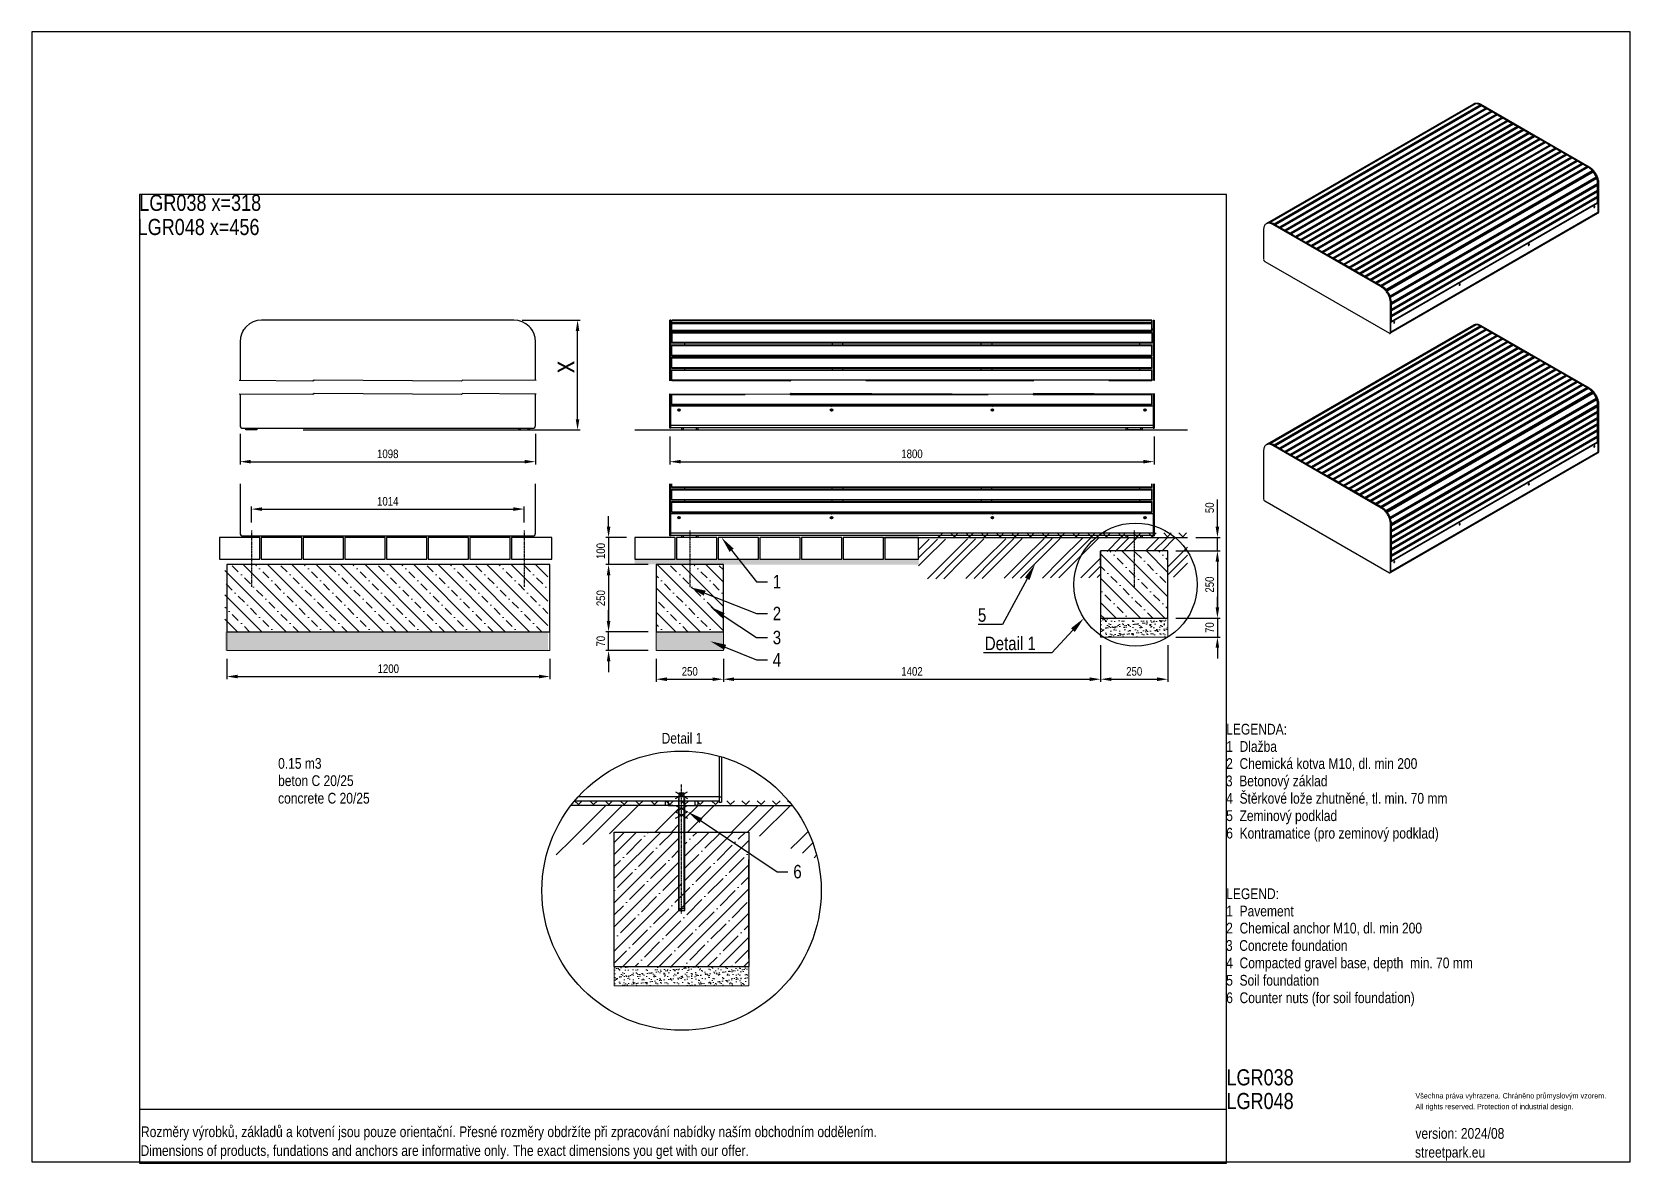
# Model space of a CAD drawing. Header units: millimetres. Extents: x 11004 to 16944, y 3285 to 7490.
import ezdxf
from ezdxf import colors
from ezdxf.entities.mleader import LeaderData, LeaderLine
from ezdxf.lldxf.tags import DXFTag
from ezdxf.math import Vec2, Vec3

# ---------------------------------------------------------------- set-up
doc = ezdxf.new("R2010")
doc.units = ezdxf.units.MM
doc.header["$LTSCALE"] = 0.3
doc.linetypes.add('DashDot', pattern=[15, 9, -3, 0, -3])
doc.layers.add('Nekreslit', color=6, linetype='Continuous', plot=False)
doc.layers.add('SRAFY', color=251, linetype='Continuous', lineweight=13)
doc.styles.add('SEACAD_Arial', font='arial.ttf', dxfattribs={"width": 0.8})
tags = doc.linetypes.add('HIDDEN2', pattern=[4.7625, 3.175, -1.5875]).pattern_tags.tags
tags[6:7] = [DXFTag(74, 4), DXFTag(75, 0), DXFTag(340, '0'), DXFTag(46, 0.0), DXFTag(50, 0.0), DXFTag(44, 0.0), DXFTag(45, 0.0)]
tags[4:5] = [DXFTag(74, 4), DXFTag(75, 0), DXFTag(340, '0'), DXFTag(46, 0.0), DXFTag(50, 0.0), DXFTag(44, 0.0), DXFTag(45, 0.0)]
doc.dimstyles.new('ISO-25', dxfattribs={"dimtxt": 1.6, "dimasz": 2, "dimexe": 0.5, "dimexo": 1.5, "dimtad": 1, "dimdec": 0, "dimtxsty": 'SEACAD_Arial', "dimcen": 2, "dimadec": 0, "dimazin": 0, "dimtfac": 1, "dimtdec": 0, "dimtmove": 0, "dimatfit": 3, "dimfxl": 1, "dimarcsym": 0})

msp = doc.modelspace()

# ---------------------------------------------------------------- texts
at = {"style": 'SEACAD_Arial', "width": 0.8}
for s, height, p in [('LGR048 x=456 ', 60, (11397.2, 6735)), ('LEGENDA:', 40, (15443.3, 4878.1)), ('1  Dlažba', 40, (15443.3, 4813.8)), ('0.15 m3', 40, (11919.3, 4750.9)), ('2  Chemická kotva M10, dl. min 200', 40, (15443.3, 4750.3)), ('beton C 20/25', 40, (11919.3, 4686.7)), ('3  Betonový základ', 40, (15442.2, 4685.8)), ('concrete C 20/25', 40, (11919.3, 4621.5)), ('4  Štěrkové lože zhutněné, tl. min. 70 mm', 40, (15443.3, 4621.1)), ('5  Zeminový podklad', 40, (15443.3, 4556.5)), ('6  Kontramatice (pro zeminový podklad)', 40, (15443.3, 4491.5)), ('LEGEND:', 40, (15443.3, 4266.4)), ('1  Pavement', 40, (15443.3, 4202.1)), ('2  Chemical anchor M10, dl. min 200', 40, (15443.3, 4138.6)), ('3  Concrete foundation', 40, (15442.2, 4074)), ('4  Compacted gravel base, depth  min. 70 mm', 40, (15443.3, 4009.3)), ('5  Soil foundation', 40, (15443.3, 3944.7)), ('6  Counter nuts (for soil foundation)', 40, (15443.3, 3879.7)), ('LGR038  ', 60, (15444.4, 3573.9)), ('LGR048  ', 60, (15444.4, 3485.9)), ('Všechna práva vyhrazena. Chráněno průmyslovým vzorem.', 20, (16146.7, 3525.3)), ('All rights reserved. Protection of industrial design.', 20, (16146.7, 3485.3)), ('Rozměry výrobků, základů a kotvení jsou pouze orientační. Přesné rozměry obdržíte při zpracování nabídky naším obchodním oddělením.', 39.9982, (11409.8, 3381.6)), ('version: 2024/08', 40, (16146.7, 3375.5)), ('Dimensions of products, fundations and anchors are informative only. The exact dimensions you get with our offer.', 39.9982, (11408.2, 3311.7)), ('streetpark.eu', 40, (16145.1, 3305.6))]:
    msp.add_text(s, height=height, dxfattribs=at).set_placement(p)
at = {"insert": (11403.3, 6884.9), "char_height": 60, "width": 880.891, "attachment_point": 1, "style": 'SEACAD_Arial'}
msp.add_mtext('LGR038 x=318', dxfattribs=at)
at = {"insert": (13344.8, 4884.4), "char_height": 40, "attachment_point": 1, "style": 'SEACAD_Arial'}
msp.add_mtext_dynamic_manual_height_columns('Detail 1', width=226.121, gutter_width=200, heights=[0], dxfattribs=at)

# ---------------------------------------------------------------- blocks, each defined once
blk = doc.blocks.new('*D134')
at = {"color": 0, "lineweight": -2, "transparency": 16777216}
for p, q in [((11819.9, 5666.4), (11819.9, 5726.2)), ((11859.9, 5716.2), (12793.9, 5716.2)), ((12833.9, 5666.4), (12833.9, 5726.2))]:
    blk.add_line(p, q, dxfattribs=at)
at = {"color": 0, "transparency": 16777216}
for points in [[(11859.9, 5722.9), (11859.9, 5709.5), (11819.9, 5716.2)], [(12793.9, 5722.9), (12793.9, 5709.5), (12833.9, 5716.2)]]:
    blk.add_solid(points, dxfattribs=at)
at = {"layer": 'Defpoints', "color": 0, "transparency": 16777216}
for p in [(12833.9, 5716.2), (11819.9, 5636.4), (12833.9, 5636.4)]:
    blk.add_point(p, dxfattribs=at)
at = {"color": 0, "transparency": 16777216, "insert": (12326.9, 5745), "char_height": 32, "attachment_point": 5, "style": 'SEACAD_Arial'}
blk.add_mtext('1014', dxfattribs=at)
blk = doc.blocks.new('*D137')
at = {"color": 0, "lineweight": -2, "transparency": 16777216}
for p, q in [((15305.5, 5560.6), (15420.7, 5560.6)), ((15410.7, 5520.6), (15410.7, 5350.6)), ((15256.4, 5310.6), (15420.7, 5310.6))]:
    blk.add_line(p, q, dxfattribs=at)
at = {"color": 0, "transparency": 16777216}
for points in [[(15404, 5520.6), (15417.3, 5520.6), (15410.7, 5560.6)], [(15404, 5350.6), (15417.3, 5350.6), (15410.7, 5310.6)]]:
    blk.add_solid(points, dxfattribs=at)
at = {"layer": 'Defpoints', "color": 0, "transparency": 16777216}
for p in [(15275.5, 5560.6), (15226.4, 5310.6), (15410.7, 5310.6)]:
    blk.add_point(p, dxfattribs=at)
at = {"color": 0, "transparency": 16777216, "insert": (15381.8, 5435.6), "char_height": 32, "attachment_point": 5, "rotation": 90, "style": 'SEACAD_Arial'}
blk.add_mtext('250', dxfattribs=at)
blk = doc.blocks.new('*D138')
at = {"color": 0, "lineweight": -2, "transparency": 16777216}
for p, q in [((15410.7, 5350.6), (15410.7, 5390.6)), ((15256.4, 5310.6), (15420.7, 5310.6)), ((15410.7, 5310.6), (15410.7, 5240.6)), ((15256.4, 5240.6), (15420.7, 5240.6)), ((15410.7, 5200.6), (15410.7, 5160.6))]:
    blk.add_line(p, q, dxfattribs=at)
at = {"color": 0, "transparency": 16777216}
for points in [[(15404, 5350.6), (15417.3, 5350.6), (15410.7, 5310.6)], [(15404, 5200.6), (15417.3, 5200.6), (15410.7, 5240.6)]]:
    blk.add_solid(points, dxfattribs=at)
at = {"layer": 'Defpoints', "color": 0, "transparency": 16777216}
for p in [(15226.4, 5310.6), (15226.4, 5240.6), (15410.7, 5240.6)]:
    blk.add_point(p, dxfattribs=at)
at = {"color": 0, "transparency": 16777216, "insert": (15381.8, 5275.6), "char_height": 32, "attachment_point": 5, "rotation": 90, "style": 'SEACAD_Arial'}
blk.add_mtext('70', dxfattribs=at)
blk = doc.blocks.new('*D139')
at = {"color": 0, "lineweight": -2, "transparency": 16777216}
for p, q in [((11728.9, 5160.1), (11728.9, 5083.8)), ((12928.9, 5160.1), (12928.9, 5083.8)), ((11768.9, 5093.8), (12888.9, 5093.8))]:
    blk.add_line(p, q, dxfattribs=at)
at = {"color": 0, "transparency": 16777216}
for points in [[(11768.9, 5100.5), (11768.9, 5087.1), (11728.9, 5093.8)], [(12888.9, 5100.5), (12888.9, 5087.1), (12928.9, 5093.8)]]:
    blk.add_solid(points, dxfattribs=at)
at = {"layer": 'Defpoints', "color": 0, "transparency": 16777216}
for p in [(11728.9, 5190.1), (12928.9, 5190.1), (12928.9, 5093.8)]:
    blk.add_point(p, dxfattribs=at)
at = {"color": 0, "transparency": 16777216, "insert": (12328.9, 5122.7), "char_height": 32, "attachment_point": 5, "style": 'SEACAD_Arial'}
blk.add_mtext('1200', dxfattribs=at)
blk = doc.blocks.new('*D140')
at = {"color": 0, "lineweight": -2, "transparency": 16777216}
for p, q in [((13324.4, 5160.1), (13324.4, 5073.8)), ((13574.4, 5160), (13574.4, 5073.8)), ((13364.4, 5083.8), (13534.4, 5083.8))]:
    blk.add_line(p, q, dxfattribs=at)
at = {"color": 0, "transparency": 16777216}
for points in [[(13364.4, 5090.5), (13364.4, 5077.1), (13324.4, 5083.8)], [(13534.4, 5090.5), (13534.4, 5077.1), (13574.4, 5083.8)]]:
    blk.add_solid(points, dxfattribs=at)
at = {"layer": 'Defpoints', "color": 0, "transparency": 16777216}
for p in [(13324.4, 5190.1), (13574.4, 5190), (13574.4, 5083.8)]:
    blk.add_point(p, dxfattribs=at)
at = {"color": 0, "transparency": 16777216, "insert": (13449.4, 5112.7), "char_height": 32, "attachment_point": 5, "style": 'SEACAD_Arial'}
blk.add_mtext('250', dxfattribs=at)
blk = doc.blocks.new('*D141')
at = {"color": 0, "lineweight": -2, "transparency": 16777216}
for p, q in [((14976.4, 5210.6), (14976.4, 5073.8)), ((15226.4, 5210.6), (15226.4, 5073.8)), ((15016.4, 5083.8), (15186.4, 5083.8))]:
    blk.add_line(p, q, dxfattribs=at)
at = {"color": 0, "transparency": 16777216}
for points in [[(15016.4, 5090.5), (15016.4, 5077.1), (14976.4, 5083.8)], [(15186.4, 5090.5), (15186.4, 5077.1), (15226.4, 5083.8)]]:
    blk.add_solid(points, dxfattribs=at)
at = {"layer": 'Defpoints', "color": 0, "transparency": 16777216}
for p in [(14976.4, 5240.6), (15226.4, 5240.6), (15226.4, 5083.8)]:
    blk.add_point(p, dxfattribs=at)
at = {"color": 0, "transparency": 16777216, "insert": (15101.4, 5112.7), "char_height": 32, "attachment_point": 5, "style": 'SEACAD_Arial'}
blk.add_mtext('250', dxfattribs=at)
blk = doc.blocks.new('*D142')
at = {"color": 0, "lineweight": -2, "transparency": 16777216}
for p, q in [((14976.4, 5210.6), (14976.4, 5073.8)), ((13574.4, 5160), (13574.4, 5073.8)), ((13614.4, 5083.8), (14936.4, 5083.8))]:
    blk.add_line(p, q, dxfattribs=at)
at = {"color": 0, "transparency": 16777216}
for points in [[(13614.4, 5090.5), (13614.4, 5077.1), (13574.4, 5083.8)], [(14936.4, 5090.5), (14936.4, 5077.1), (14976.4, 5083.8)]]:
    blk.add_solid(points, dxfattribs=at)
at = {"layer": 'Defpoints', "color": 0, "transparency": 16777216}
for p in [(14976.4, 5240.6), (13574.4, 5190), (14976.4, 5083.8)]:
    blk.add_point(p, dxfattribs=at)
at = {"color": 0, "transparency": 16777216, "insert": (14275.4, 5112.7), "char_height": 32, "attachment_point": 5, "style": 'SEACAD_Arial'}
blk.add_mtext('1402', dxfattribs=at)
blk = doc.blocks.new('*D135')
at = {"color": 0, "lineweight": -2, "transparency": 16777216}
for p, q in [((11777.9, 5996.6), (11777.9, 5882.5)), ((12875.9, 5996.6), (12875.9, 5882.5)), ((11817.9, 5892.5), (12835.9, 5892.5))]:
    blk.add_line(p, q, dxfattribs=at)
at = {"color": 0, "transparency": 16777216}
for points in [[(11817.9, 5899.2), (11817.9, 5885.9), (11777.9, 5892.5)], [(12835.9, 5899.2), (12835.9, 5885.9), (12875.9, 5892.5)]]:
    blk.add_solid(points, dxfattribs=at)
at = {"layer": 'Defpoints', "color": 0, "transparency": 16777216}
for p in [(11777.9, 6026.6), (12875.9, 6026.6), (12875.9, 5892.5)]:
    blk.add_point(p, dxfattribs=at)
at = {"color": 0, "transparency": 16777216, "insert": (12326.9, 5921.4), "char_height": 32, "attachment_point": 5, "style": 'SEACAD_Arial'}
blk.add_mtext('1098', dxfattribs=at)
blk = doc.blocks.new('*D136')
at = {"color": 0, "lineweight": -2, "transparency": 16777216}
for p, q in [((12825.9, 6418.6), (13042.4, 6418.6)), ((13032.4, 6050.4), (13032.4, 6378.6)), ((12883.9, 6010.4), (13042.4, 6010.4))]:
    blk.add_line(p, q, dxfattribs=at)
at = {"color": 0, "transparency": 16777216}
for points in [[(13025.7, 6378.6), (13039, 6378.6), (13032.4, 6418.6)], [(13025.7, 6050.4), (13039, 6050.4), (13032.4, 6010.4)]]:
    blk.add_solid(points, dxfattribs=at)
at = {"layer": 'Defpoints', "color": 0, "transparency": 16777216}
for p in [(12795.9, 6418.6), (13032.4, 6418.6), (12853.9, 6010.4)]:
    blk.add_point(p, dxfattribs=at)
at = {"color": 0, "transparency": 16777216, "insert": (12979.9, 6244.6), "char_height": 32, "width": 33.283, "attachment_point": 5, "rotation": 90, "style": 'SEACAD_Arial'}
blk.add_mtext('{\\H2.5x;x}', dxfattribs=at)
blk = doc.blocks.new('*D143')
at = {"color": 0, "lineweight": -2, "transparency": 16777216}
for p, q in [((15410.7, 5650.4), (15410.7, 5752)), ((15329.9, 5610.4), (15420.7, 5610.4)), ((15410.7, 5560.6), (15410.7, 5610.4)), ((15256.4, 5560.6), (15420.7, 5560.6)), ((15410.7, 5520.6), (15410.7, 5480.6))]:
    blk.add_line(p, q, dxfattribs=at)
at = {"color": 0, "transparency": 16777216}
for points in [[(15404, 5650.4), (15417.3, 5650.4), (15410.7, 5610.4)], [(15404, 5520.6), (15417.3, 5520.6), (15410.7, 5560.6)]]:
    blk.add_solid(points, dxfattribs=at)
at = {"layer": 'Defpoints', "color": 0, "transparency": 16777216}
for p in [(15299.9, 5610.4), (15410.7, 5610.4), (15226.4, 5560.6)]:
    blk.add_point(p, dxfattribs=at)
at = {"color": 0, "transparency": 16777216, "insert": (15381.8, 5721.2), "char_height": 32, "attachment_point": 5, "rotation": 90, "style": 'SEACAD_Arial'}
blk.add_mtext('50', dxfattribs=at)
blk = doc.blocks.new('*D144')
at = {"color": 0, "lineweight": -2, "transparency": 16777216}
for p, q in [((13375.4, 5986.4), (13375.4, 5882.5)), ((15175.4, 5986.4), (15175.4, 5882.5)), ((13415.4, 5892.5), (15135.4, 5892.5))]:
    blk.add_line(p, q, dxfattribs=at)
at = {"color": 0, "transparency": 16777216}
for points in [[(13415.4, 5899.2), (13415.4, 5885.9), (13375.4, 5892.5)], [(15135.4, 5899.2), (15135.4, 5885.9), (15175.4, 5892.5)]]:
    blk.add_solid(points, dxfattribs=at)
at = {"layer": 'Defpoints', "color": 0, "transparency": 16777216}
for p in [(13375.4, 6016.4), (15175.4, 6016.4), (15175.4, 5892.5)]:
    blk.add_point(p, dxfattribs=at)
at = {"color": 0, "transparency": 16777216, "insert": (14275.4, 5921.4), "char_height": 32, "attachment_point": 5, "style": 'SEACAD_Arial'}
blk.add_mtext('1800', dxfattribs=at)
blk = doc.blocks.new('*D145')
at = {"color": 0, "lineweight": -2, "transparency": 16777216}
for p, q in [((13147.7, 5650.4), (13147.7, 5690.4)), ((13214.9, 5610.4), (13137.7, 5610.4)), ((13147.7, 5610.4), (13147.7, 5510.4)), ((13294.4, 5510.4), (13137.7, 5510.4)), ((13147.7, 5470.4), (13147.7, 5430.4))]:
    blk.add_line(p, q, dxfattribs=at)
at = {"color": 0, "transparency": 16777216}
for points in [[(13141.1, 5650.4), (13154.4, 5650.4), (13147.7, 5610.4)], [(13141.1, 5470.4), (13154.4, 5470.4), (13147.7, 5510.4)]]:
    blk.add_solid(points, dxfattribs=at)
at = {"layer": 'Defpoints', "color": 0, "transparency": 16777216}
for p in [(13244.9, 5610.4), (13147.7, 5510.4), (13324.4, 5510.4)]:
    blk.add_point(p, dxfattribs=at)
at = {"color": 0, "transparency": 16777216, "insert": (13118.9, 5560.4), "char_height": 32, "attachment_point": 5, "rotation": 90, "style": 'SEACAD_Arial'}
blk.add_mtext('100', dxfattribs=at)
blk = doc.blocks.new('*D146')
at = {"color": 0, "lineweight": -2, "transparency": 16777216}
for p, q in [((13294.4, 5510.4), (13137.7, 5510.4)), ((13147.7, 5470.4), (13147.7, 5300)), ((13294.4, 5260), (13137.7, 5260))]:
    blk.add_line(p, q, dxfattribs=at)
at = {"color": 0, "transparency": 16777216}
for points in [[(13141.1, 5470.4), (13154.4, 5470.4), (13147.7, 5510.4)], [(13141.1, 5300), (13154.4, 5300), (13147.7, 5260)]]:
    blk.add_solid(points, dxfattribs=at)
at = {"layer": 'Defpoints', "color": 0, "transparency": 16777216}
for p in [(13324.4, 5510.4), (13147.7, 5260), (13324.4, 5260)]:
    blk.add_point(p, dxfattribs=at)
at = {"color": 0, "transparency": 16777216, "insert": (13118.9, 5385.2), "char_height": 32, "attachment_point": 5, "rotation": 90, "style": 'SEACAD_Arial'}
blk.add_mtext('250', dxfattribs=at)
blk = doc.blocks.new('*D147')
at = {"color": 0, "lineweight": -2, "transparency": 16777216}
for p, q in [((13147.7, 5300), (13147.7, 5340)), ((13294.4, 5260), (13137.7, 5260)), ((13147.7, 5190), (13147.7, 5260)), ((13294.4, 5190), (13137.7, 5190)), ((13147.7, 5150), (13147.7, 5110))]:
    blk.add_line(p, q, dxfattribs=at)
at = {"color": 0, "transparency": 16777216}
for points in [[(13141.1, 5300), (13154.4, 5300), (13147.7, 5260)], [(13141.1, 5150), (13154.4, 5150), (13147.7, 5190)]]:
    blk.add_solid(points, dxfattribs=at)
at = {"layer": 'Defpoints', "color": 0, "transparency": 16777216}
for p in [(13147.7, 5260), (13324.4, 5260), (13324.4, 5190)]:
    blk.add_point(p, dxfattribs=at)
at = {"color": 0, "transparency": 16777216, "insert": (13118.9, 5225), "char_height": 32, "attachment_point": 5, "rotation": 90, "style": 'SEACAD_Arial'}
blk.add_mtext('70', dxfattribs=at)

# ---------------------------------------------------------------- dimensions: what is measured, and where the dimension line sits
dim = msp.add_linear_dim(base=(13032.4, 6418.6), p1=(12853.9, 6010.4), p2=(12795.9, 6418.6), angle=90, text='{\\H2.5x;x}', dimstyle='ISO-25')
dim.commit()
dim.dimension.update_dxf_attribs({"geometry": '*D136', "text_midpoint": (13032.4, 6244.6), "dimtype": 160})
for base, p1, p2, picture, middle in [((12875.9, 5892.5), (11777.9, 6026.6), (12875.9, 6026.6), '*D135', (12326.9, 5921.4)), ((15175.4, 5892.5), (13375.4, 6016.4), (15175.4, 6016.4), '*D144', (14275.4, 5921.4))]:
    dim = msp.add_linear_dim(base=base, p1=p1, p2=p2, dimstyle='ISO-25')
    dim.commit()
    dim.dimension.update_dxf_attribs({"geometry": picture, "text_midpoint": middle})
for base, p1, p2, override, picture, middle in [((12833.9, 5716.2), (11819.9, 5636.4), (12833.9, 5636.4), {"dimscale": 0}, '*D134', (12326.9, 5745)), ((14976.4, 5083.8), (13574.4, 5190), (14976.4, 5240.6), {"dimscale": 0, "dimtix": 0, "dimtofl": 1, "dimtmove": 0, "dimatfit": 3}, '*D142', (14275.4, 5112.7)), ((15226.4, 5083.8), (14976.4, 5240.6), (15226.4, 5240.6), {"dimscale": 0, "dimtix": 0, "dimtofl": 1, "dimtmove": 0, "dimatfit": 3}, '*D141', (15101.4, 5112.7)), ((12928.9, 5093.8), (11728.9, 5190.1), (12928.9, 5190.1), {"dimscale": 0, "dimtix": 0, "dimtofl": 1, "dimtmove": 0, "dimatfit": 3}, '*D139', (12328.9, 5122.7)), ((13574.4, 5083.8), (13324.4, 5190.1), (13574.4, 5190), {"dimscale": 0, "dimtix": 0, "dimtofl": 1, "dimtmove": 0, "dimatfit": 3}, '*D140', (13449.4, 5112.7))]:
    dim = msp.add_linear_dim(base=base, p1=p1, p2=p2, dimstyle='ISO-25', override=override)
    dim.commit()
    dim.dimension.update_dxf_attribs({"geometry": picture, "text_midpoint": middle})
for base, p1, p2, picture, middle in [((15410.7, 5610.4), (15226.4, 5560.6), (15299.9, 5610.4), '*D143', (15381.8, 5721.2)), ((13147.7, 5510.4), (13244.9, 5610.4), (13324.4, 5510.4), '*D145', (13118.9, 5560.4)), ((13147.7, 5260), (13324.4, 5190), (13324.4, 5260), '*D147', (13118.9, 5225))]:
    dim = msp.add_linear_dim(base=base, p1=p1, p2=p2, angle=90, dimstyle='ISO-25')
    dim.commit()
    dim.dimension.update_dxf_attribs({"geometry": picture, "text_midpoint": middle})
for base, p1, p2, override, picture, middle in [((15410.7, 5310.6), (15275.5, 5560.6), (15226.4, 5310.6), {"dimscale": 0}, '*D137', (15381.8, 5435.6)), ((15410.7, 5240.6), (15226.4, 5310.6), (15226.4, 5240.6), {"dimscale": 0, "dimtmove": 1}, '*D138', (15381.8, 5275.6))]:
    dim = msp.add_linear_dim(base=base, p1=p1, p2=p2, angle=90, dimstyle='ISO-25', override=override)
    dim.commit()
    dim.dimension.update_dxf_attribs({"geometry": picture, "text_midpoint": middle})
dim = msp.add_linear_dim(base=(13147.7, 5260), p1=(13324.4, 5510.4), p2=(13324.4, 5260), angle=90, dimstyle='ISO-25')
dim.commit()
dim.dimension.update_dxf_attribs({"geometry": '*D146', "text_midpoint": (13147.7, 5385.2), "dimtype": 160})

# ---------------------------------------------------------------- hatches: boundary and pattern name
at = {"layer": 'SRAFY'}
h = msp.add_hatch(dxfattribs=at)
h.set_pattern_fill('GOST_GROUND', color=256, scale=10)
h.set_pattern_definition([(45, (6909.47, 295.79), (141.4214, -9e-15), [200]), (45, (6939.47, 295.79), (141.4214, -9e-15), [200]), (45, (6969.47, 295.79), (141.4214, -9e-15), [200])])
h.paths.add_polyline_path([(14976.4, 5461.5), (14299.9, 5456.6), (14299.9, 5604.3), (15299.9, 5610.4), (15299.9, 5463), (15226.4, 5463), (15226.4, 5560.6), (14976.4, 5558.7)])
h = msp.add_hatch(dxfattribs=at)
h.set_pattern_fill('TERACO', color=256, scale=20)
h.set_pattern_definition([(45, (6909.467, 295.79), (-28.28427, 28.28427), [20, -20]), (135, (6966.035, 295.79), (-28.28427, -28.28427), [20, -20])])
h.paths.add_polyline_path([(14369.9, 5610.4), (14369.9, 5633.5), (15299.9, 5633.5), (15299.9, 5610.5)])
h = msp.add_hatch(dxfattribs=at)
h.set_pattern_fill('AR-SAND', color=256, scale=0.5)
h.set_pattern_definition([(37.5, (6709.467, 295.79), (-0.800016, 24.47066), [0, -19.304, 0, -21.59, 0, -20.6375]), (7.5, (6709.467, 295.79), (22.47616, 35.84126), [0, -10.414, 0, -17.399, 0, -6.6675]), (327.5, (6693.846, 295.79), (39.54962, 0.07186), [0, -6.35, 0, -22.86, 0, -29.845]), (317.5, (6693.846, 295.79), (38.17782, 11.14647), [0, -3.175, 0, -14.986, 0, -17.145])])
h.paths.add_polyline_path([(13244.9, 5530.4), (13244.9, 5510.5), (13275.4, 5510.4), (13395.4, 5510.3), (13395.4, 5530.4)])
h.paths.add_polyline_path([(14299.9, 5510.1), (14299.9, 5530.4), (13395.4, 5530.4), (13395.4, 5510.3), (13525.4, 5510.1)])
h = msp.add_hatch(dxfattribs=at)
h.set_pattern_fill('BETON-PROSTY', color=256, scale=0.8, angle=90)
h.set_pattern_definition([(135, (6258.19, 781.864), (-45.25483, -45.25483), []), (135, (6258.19, 827.12), (-67.88225, -22.6274), [32, -16, 0, -16])])
h.paths.add_polyline_path([(15226.4, 5560.6), (14976.4, 5560.6), (14976.4, 5310.6), (15226.4, 5310.6)])
h = msp.add_hatch(dxfattribs=at)
h.set_pattern_fill('BETON-PROSTY', color=256, scale=0.8, angle=90)
h.set_pattern_definition([(135, (6702.88, 731.35), (-45.25483, -45.25483), []), (135, (6702.88, 776.605), (-67.88225, -22.6274), [32, -16, 0, -16])])
h.paths.add_polyline_path([(12921.9, 5390.5), (12921.9, 5510.1), (11721.9, 5510.1), (11721.9, 5260.1), (12185.9, 5260.1), (12921.9, 5260.1)])
h.paths.add_polyline_path([(13574.4, 5390.5), (13574.4, 5510), (13324.4, 5510.1), (13324.4, 5260.1), (13574.4, 5260.1)])
h = msp.add_hatch(dxfattribs=at)
h.set_pattern_fill('AR-SAND', color=256, scale=0.5)
h.set_pattern_definition([(37.5, (6853.852, 781.862), (-0.800016, 24.47066), [0, -19.304, 0, -21.59, 0, -20.6375]), (7.5, (6853.852, 781.862), (22.47616, 35.84126), [0, -10.414, 0, -17.399, 0, -6.6675]), (327.5, (6838.231, 781.862), (39.54962, 0.07186), [0, -6.35, 0, -22.86, 0, -29.845]), (317.5, (6838.23, 781.862), (38.17782, 11.14647), [0, -3.175, 0, -14.986, 0, -17.145])])
h.paths.add_polyline_path([(14976.4, 5310.6), (15226.4, 5310.6), (15226.4, 5240.6), (14976.4, 5240.6)])
h = msp.add_hatch(dxfattribs=at)
h.set_pattern_fill('AR-SAND', color=256, scale=0.5)
h.set_pattern_definition([(37.5, (6702.88, 731.35), (-0.800016, 24.47066), [0, -19.304, 0, -21.59, 0, -20.6375]), (7.5, (6702.88, 731.35), (22.47616, 35.84126), [0, -10.414, 0, -17.399, 0, -6.6675]), (327.5, (6687.258, 731.35), (39.54962, 0.07186), [0, -6.35, 0, -22.86, 0, -29.845]), (317.5, (6687.26, 731.35), (38.17782, 11.14647), [0, -3.175, 0, -14.986, 0, -17.145])])
h.paths.add_polyline_path([(12921.9, 5190.1), (12921.9, 5260.1), (11721.9, 5260.1), (11721.9, 5190.1)])
h.paths.add_polyline_path([(13574.4, 5190.1), (13574.4, 5260), (13496.7, 5260.1), (13324.4, 5260), (13324.4, 5190)])
h = msp.add_hatch(dxfattribs=at)
h.set_pattern_fill('TERACO', color=256, scale=20)
h.set_pattern_definition([(45, (5172.4, -699.72), (-28.28427, 28.28427), [20, -20]), (135, (5228.97, -699.72), (-28.28427, -28.28427), [20, -20])])
h.paths.add_polyline_path([(13017.2, 4614.9), (13017.2, 4638), (13820.8, 4638), (13820.8, 4614.9)])
h = msp.add_hatch(dxfattribs=at)
h.set_pattern_fill('GOST_GROUND', color=256, scale=20)
h.set_pattern_definition([(45, (5940, 245.79), (282.8427, -2e-14), [400]), (45, (6000, 245.79), (282.8427, -2e-14), [400]), (45, (6060, 245.79), (282.8427, -2e-14), [400])])
edge = h.paths.add_edge_path()
edge.add_line((13409, 4615), (13387, 4615))
edge.add_line((13387, 4615), (13008, 4615))
edge.add_arc((13419, 4297.8), 519.1, 142.33693, 166.98753)
edge.add_line((12913.2, 4414.7), (13169, 4515.7))
edge.add_line((13169, 4515.7), (13409, 4515.7))
edge.add_line((13409, 4515.7), (13409, 4615))
edge = h.paths.add_edge_path()
edge.add_line((13829.9, 4615), (13451, 4615))
edge.add_line((13451, 4615), (13429, 4615))
edge.add_line((13429, 4615), (13429, 4515.7))
edge.add_line((13429, 4515.7), (13669, 4515.7))
edge.add_line((13669, 4515.7), (13924.8, 4414.7))
edge.add_arc((13419, 4297.8), 519.1, 13.01247, 37.66307)
h = msp.add_hatch(dxfattribs=at)
h.set_pattern_fill('ANSI35', color=256, scale=10, angle=0.00001)
h.set_pattern_definition([(45, (5940, 346.8), (-44.9013, 44.90127), []), (45, (5984.9, 346.8), (-44.9013, 44.90127), [79.375, -15.875, 0, -15.875])])
h.paths.add_polyline_path([(13669, 4515.7), (13429, 4515.7), (13429, 4324.7), (13409, 4324.7), (13409, 4515.7), (13169, 4515.7), (13169, 4015.7), (13669, 4015.7)])
h = msp.add_hatch(dxfattribs=at)
h.set_pattern_fill('AR-SAND', color=256, scale=0.5)
h.set_pattern_definition([(37.5, (5046.428, -514.906), (-0.800016, 24.47066), [0, -19.304, 0, -21.59, 0, -20.6375]), (7.5, (5046.428, -514.906), (22.47616, 35.84126), [0, -10.414, 0, -17.399, 0, -6.6675]), (327.5, (5030.807, -514.906), (39.54962, 0.07186), [0, -6.35, 0, -22.86, 0, -29.845]), (317.5, (5030.807, -514.906), (38.17782, 11.14647), [0, -3.175, 0, -14.986, 0, -17.145])])
h.paths.add_polyline_path([(13169, 4013.9), (13669, 4013.9), (13669, 3943.9), (13169, 3943.8)])

# ---------------------------------------------------------------- linework, layer by layer
for p, q in [((16362.2, 7221.4), (15595.9, 6779)), ((16368.3, 7223.5), (15601.9, 6781.1)), ((16369.5, 7222.4), (15603.7, 6780.3)), ((16372.3, 7223.6), (15606, 6781.2)), ((16372.6, 7223.7), (15606.2, 6781.3)), ((16387.8, 7218.3), (15621.4, 6775.9)), ((16388.6, 7216.8), (15622.3, 6774.4)), ((16392, 7215.6), (15625.6, 6773.2)), ((16392.6, 7215.6), (15626.2, 6773.2)), ((16408, 7206.6), (15641.7, 6764.2)), ((16408.9, 7205.2), (15642.5, 6762.8)), ((16411.7, 7204.2), (15645.4, 6761.8)), ((16412.3, 7204.2), (15646, 6761.8)), ((16427.8, 7195.2), (15661.4, 6752.8)), ((16428.6, 7193.7), (15662.3, 6751.3)), ((16431.5, 7192.8), (15665.1, 6750.4)), ((16432.1, 7192.8), (15665.7, 6750.4)), ((16365.7, 7223.4), (16364, 7222.4)), ((16369.5, 7222.4), (16369.6, 7222)), ((16388.3, 7220), (16390, 7221)), ((16388.3, 7220), (16791.2, 6987.4)), ((16388.6, 7216.8), (16388.6, 7213.7)), ((16390, 7221), (16792.9, 6988.4)), ((16392.6, 7215.6), (16408, 7206.6)), ((16408.9, 7205.2), (16408.9, 7202.6)), ((16412.3, 7204.2), (16427.8, 7195.2)), ((16428.6, 7193.7), (16428.6, 7191.2)), ((16432.1, 7192.8), (16447.5, 7183.8)), ((16447.5, 7183.8), (15681.2, 6741.4)), ((16448.4, 7182.3), (15682.1, 6739.9)), ((16451.2, 7181.4), (15684.9, 6739)), ((16451.8, 7181.3), (15685.5, 6738.9)), ((16467.3, 7172.4), (15701, 6730)), ((16468.2, 7170.9), (15701.8, 6728.5)), ((16471, 7170), (15704.6, 6727.6)), ((16471.6, 7169.9), (15705.3, 6727.5)), ((16487.1, 7161), (15720.7, 6718.6)), ((16487.9, 7159.5), (15721.6, 6717.1)), ((16490.8, 7158.6), (15724.4, 6716.2)), ((16491.4, 7158.5), (15725, 6716.1)), ((16506.8, 7149.6), (15740.5, 6707.2)), ((16507.7, 7148.1), (15741.3, 6705.7)), ((16510.5, 7147.2), (15744.2, 6704.8)), ((16511.1, 7147.1), (15744.8, 6704.7)), ((16526.6, 7138.2), (15760.2, 6695.8)), ((16527.4, 7136.7), (15761.1, 6694.3)), ((16530.3, 7135.8), (15763.9, 6693.4)), ((16530.9, 7135.7), (15764.5, 6693.3)), ((16448.4, 7182.3), (16448.4, 7179.8)), ((16451.8, 7181.3), (16467.3, 7172.4)), ((16468.2, 7170.9), (16468.2, 7168.4)), ((16471.6, 7169.9), (16487.1, 7161)), ((16487.9, 7159.5), (16487.9, 7157)), ((16491.4, 7158.5), (16506.8, 7149.6)), ((16507.7, 7148.1), (16507.7, 7145.6)), ((16511.1, 7147.1), (16526.6, 7138.2)), ((16527.4, 7136.7), (16527.4, 7134.1)), ((16530.9, 7135.7), (16546.4, 7126.8)), ((16546.4, 7126.8), (15780, 6684.4)), ((16547.2, 7125.3), (15780.9, 6682.9)), ((16550, 7124.4), (15783.7, 6682)), ((16550.6, 7124.3), (15784.3, 6681.9)), ((16566.1, 7115.4), (15799.8, 6673)), ((16567, 7113.9), (15800.6, 6671.5)), ((16569.8, 7113), (15803.5, 6670.6)), ((16570.4, 7112.9), (15804.1, 6670.5)), ((16585.9, 7104), (15819.5, 6661.6)), ((16586.7, 7102.5), (15820.4, 6660.1)), ((16589.6, 7101.5), (15823.2, 6659.1)), ((15823.8, 6659.1), (16590.2, 7101.5)), ((15839.3, 6650.2), (16605.6, 7092.6)), ((15840.2, 6648.7), (16606.5, 7091.1)), ((16609.3, 7090.1), (15843, 6647.7)), ((15843.6, 6647.7), (16609.9, 7090.1)), ((15859.1, 6638.7), (16625.4, 7081.2)), ((15859.9, 6637.3), (16626.3, 7079.7)), ((16629.1, 7078.7), (15862.7, 6636.3)), ((15863.4, 6636.3), (16629.7, 7078.7)), ((15878.8, 6627.3), (16645.2, 7069.7)), ((16547.2, 7125.3), (16547.2, 7122.7)), ((16550.6, 7124.3), (16566.1, 7115.4)), ((16567, 7113.9), (16567, 7111.3)), ((16570.4, 7112.9), (16585.9, 7104)), ((16586.7, 7102.5), (16586.7, 7099.9)), ((16605.6, 7092.6), (16590.2, 7101.5)), ((16606.5, 7088.5), (16606.5, 7091.1)), ((16625.4, 7081.2), (16609.9, 7090.1)), ((16626.3, 7077.1), (16626.3, 7079.7)), ((16645.2, 7069.7), (16629.7, 7078.7)), ((15879.7, 6625.9), (16646, 7068.3)), ((16648.9, 7067.3), (15882.5, 6624.9)), ((15883.1, 6624.9), (16649.5, 7067.3)), ((15898.6, 6615.9), (16664.9, 7058.3)), ((15899.4, 6614.4), (16665.8, 7056.9)), ((16668.6, 7055.9), (15902.3, 6613.5)), ((15902.9, 6613.5), (16669.2, 7055.9)), ((15918.3, 6604.5), (16684.7, 7046.9)), ((15919.2, 6603), (16685.5, 7045.4)), ((16688.4, 7044.5), (15922, 6602.1)), ((15922.6, 6602), (16689, 7044.5)), ((15938.1, 6593.1), (16704.4, 7035.5)), ((15939, 6591.6), (16705.3, 7034)), ((16708.1, 7033.1), (15941.8, 6590.7)), ((15942.4, 6590.6), (16708.7, 7033)), ((15957.9, 6581.7), (16724.2, 7024.1)), ((15958.7, 6580.2), (16725.1, 7022.6)), ((16727.9, 7021.7), (15961.5, 6579.3)), ((15962.2, 6579.2), (16728.5, 7021.6)), ((15977.6, 6570.3), (16744, 7012.7)), ((15978.5, 6568.8), (16744.8, 7011.2)), ((16747.7, 7010.3), (15981.3, 6567.9)), ((15981.9, 6567.8), (16748.3, 7010.2)), ((16646, 7065.7), (16646, 7068.3)), ((16664.9, 7058.3), (16649.5, 7067.3)), ((16665.8, 7054.3), (16665.8, 7056.9)), ((16684.7, 7046.9), (16669.2, 7055.9)), ((16685.5, 7042.9), (16685.5, 7045.4)), ((16704.4, 7035.5), (16689, 7044.5)), ((16705.3, 7031.5), (16705.3, 7034)), ((16724.2, 7024.1), (16708.7, 7033)), ((16725.1, 7020.1), (16725.1, 7022.6)), ((16744, 7012.7), (16728.5, 7021.6)), ((16744.8, 7008.7), (16744.8, 7011.2)), ((16763.7, 7001.3), (16748.3, 7010.2)), ((15997.4, 6558.9), (16763.7, 7001.3)), ((15998.2, 6557.4), (16764.6, 6999.8)), ((16767.4, 6998.9), (16001.1, 6556.5)), ((16001.7, 6556.4), (16768, 6998.8)), ((16017.1, 6547.5), (16783.5, 6989.9)), ((16018, 6546), (16784.3, 6988.4)), ((16787.7, 6987.1), (16021.3, 6544.7)), ((16021.9, 6544.7), (16788.3, 6987.1)), ((16037.1, 6532.5), (16803.5, 6974.9)), ((16037.5, 6530.9), (16803.9, 6973.3)), ((16806.7, 6970.3), (16040.4, 6527.8)), ((16041.4, 6527.4), (16807.8, 6969.8)), ((16052.3, 6508.5), (16818.7, 6950.9)), ((16764.6, 6997.2), (16764.6, 6999.8)), ((16783.5, 6989.9), (16768, 6998.8)), ((16784.3, 6985.2), (16784.3, 6988.4)), ((16791.2, 6987.4), (16792.9, 6988.4)), ((16799.3, 6966), (16803.9, 6973.3)), ((16052.2, 6507.4), (16818.5, 6949.8)), ((16819.7, 6945.8), (16053.3, 6503.4)), ((16820.9, 6944.6), (16054.5, 6502.2)), ((16056.7, 6479), (16823, 6921.4)), ((16056.7, 6456.2), (16823, 6898.6)), ((16057.2, 6482.4), (16823.6, 6924.8)), ((16057.3, 6459.1), (16823.6, 6901.5)), ((16823.8, 6925.3), (16057.5, 6482.9)), ((16057.5, 6477.5), (16823.9, 6919.9)), ((16057.5, 6459.6), (16823.9, 6902)), ((16057.5, 6454.7), (16823.9, 6897.1)), ((16811.1, 6945.5), (16819.7, 6945.8)), ((16811.6, 6945.7), (16811.6, 6945.5)), ((16823, 6921.4), (16820.3, 6922.9)), ((16823, 6898.6), (16820.8, 6899.9)), ((16823.9, 6902), (16823.9, 6919.9)), ((16823.9, 6879.2), (16823.9, 6897.1)), ((16825.6, 6927.9), (16827.3, 6928.9)), ((16825.6, 6927.9), (16825.6, 6817.8)), ((16827.3, 6928.9), (16827.3, 6818.8)), ((16823, 6854.9), (16055.8, 6412)), ((16824.7, 6853.9), (16055.8, 6410)), ((16056.7, 6433.4), (16823, 6875.8)), ((16057.3, 6436.3), (16823.6, 6878.7)), ((16057.3, 6413.5), (16823.6, 6855.9)), ((16057.5, 6436.8), (16823.9, 6879.2)), ((16057.5, 6431.9), (16823.9, 6874.3)), ((16057.5, 6414), (16823.9, 6856.4)), ((16786.1, 6834.2), (16786.1, 6833.6)), ((16788.9, 6835.5), (16789.1, 6835.4)), ((16789, 6835.9), (16789.5, 6835.6)), ((16790.3, 6836.7), (16790.3, 6836.1)), ((16791.8, 6837.5), (16791.8, 6836.9)), ((16792.3, 6837.2), (16792.3, 6837.8)), ((16801, 6842.8), (16801.5, 6842.5)), ((16801.5, 6842.5), (16802.4, 6843)), ((16802.4, 6843), (16801.9, 6843.3)), ((16802.7, 6843.4), (16802.3, 6843.6)), ((16802.7, 6843.4), (16802.3, 6843.6)), ((16802.7, 6843.4), (16803.1, 6844)), ((16807.7, 6846.7), (16807.7, 6846.1)), ((16808.6, 6846.6), (16808.6, 6847.2)), ((16811.8, 6840.5), (16811, 6841)), ((16817.3, 6852.2), (16817.8, 6851.9)), ((16817.8, 6851.9), (16818.7, 6852.4)), ((16818.7, 6852.4), (16818.2, 6852.7)), ((16823, 6875.8), (16820.8, 6877)), ((16824.7, 6853.9), (16823, 6854.9)), ((16823.9, 6856.4), (16823.9, 6874.3)), ((16824.7, 6853.9), (16824.7, 6818.2)), ((15594.2, 6778), (15592.5, 6777.1)), ((15618.5, 6775.6), (15616.8, 6774.6)), ((16019.7, 6542), (15616.8, 6774.6)), ((16021.4, 6543), (15618.5, 6775.6)), ((15622.3, 6774.4), (15622.3, 6773.5)), ((15625.4, 6771.7), (15625.4, 6772.7)), ((15626.2, 6773.2), (15641.7, 6764.2)), ((16055.7, 6372.7), (16823.7, 6816)), ((16824.7, 6818.2), (16055.8, 6374.3)), ((16824.3, 6815), (16826, 6816)), ((16825.6, 6817.8), (16827.3, 6818.8)), ((15582.4, 6754.8), (15582.4, 6644.7)), ((15642.5, 6762.8), (15642.5, 6761.8)), ((15645.1, 6760.3), (15645.1, 6761.3)), ((15646, 6761.8), (15661.4, 6752.8)), ((15662.3, 6751.3), (15662.3, 6750.4)), ((15664.9, 6748.9), (15664.9, 6749.9)), ((15665.7, 6750.4), (15681.2, 6741.4)), ((15682.1, 6739.9), (15682.1, 6738.9)), ((15684.6, 6737.5), (15684.6, 6738.4)), ((15685.5, 6738.9), (15701, 6730)), ((15701.8, 6728.5), (15701.8, 6727.5)), ((15704.4, 6726), (15704.4, 6727)), ((15705.3, 6727.5), (15720.7, 6718.6)), ((15721.6, 6717.1), (15721.6, 6716.1)), ((15724.2, 6714.6), (15724.2, 6715.6)), ((15725, 6716.1), (15740.5, 6707.2)), ((15741.3, 6705.7), (15741.3, 6704.7)), ((15743.9, 6703.2), (15743.9, 6704.2)), ((15744.8, 6704.7), (15760.2, 6695.8)), ((15761.1, 6694.3), (15761.1, 6693.3)), ((15763.7, 6691.8), (15763.7, 6692.8)), ((15764.5, 6693.3), (15780, 6684.4)), ((15780.9, 6682.9), (15780.9, 6681.9)), ((15783.4, 6680.4), (15783.4, 6681.4)), ((15784.3, 6681.9), (15799.8, 6673)), ((15800.6, 6671.5), (15800.6, 6670.5)), ((15803.2, 6669), (15803.2, 6670)), ((15804.1, 6670.5), (15819.5, 6661.6)), ((15820.4, 6660.1), (15820.4, 6659.1)), ((15823, 6658.6), (15823, 6657.6)), ((15839.3, 6650.2), (15823.8, 6659.1)), ((16535.9, 6689.5), (16536.1, 6689.3)), ((16536, 6689.8), (16536.5, 6689.5)), ((16537.3, 6690.6), (16537.3, 6690)), ((16548.2, 6696.9), (16548.2, 6696.3)), ((16548.7, 6696.6), (16548.7, 6697.2)), ((16557.5, 6702.2), (16558, 6701.9)), ((16558, 6701.9), (16558.8, 6702.4)), ((16558.8, 6702.4), (16558.3, 6702.7)), ((16558.4, 6702.7), (16558.5, 6702.6)), ((16559, 6702.5), (16558.8, 6702.4)), ((16559.7, 6703.3), (16559.6, 6703.4)), ((16559.7, 6703.3), (16559.6, 6703.4)), ((16559.7, 6703.3), (16559.8, 6703.6)), ((16564.2, 6706.1), (16564.2, 6705.5)), ((16565, 6706), (16565, 6706.6)), ((16568.3, 6699.9), (16567.4, 6700.4)), ((16573.8, 6711.6), (16574.3, 6711.3)), ((16574.3, 6711.3), (16575.1, 6711.8)), ((16575.1, 6711.8), (16574.6, 6712.1)), ((15586.7, 6637.2), (16049.8, 6369.9)), ((15840.2, 6647.7), (15840.2, 6648.7)), ((15842.7, 6647.2), (15842.7, 6646.2)), ((15859.1, 6638.7), (15843.6, 6647.7)), ((15859.9, 6636.3), (15859.9, 6637.3)), ((15862.5, 6635.8), (15862.5, 6634.8)), ((15878.8, 6627.3), (15863.4, 6636.3)), ((15879.7, 6624.9), (15879.7, 6625.9)), ((15882.3, 6624.4), (15882.3, 6623.4)), ((15898.6, 6615.9), (15883.1, 6624.9)), ((15899.4, 6613.5), (15899.4, 6614.4)), ((15902, 6613), (15902, 6612)), ((15918.3, 6604.5), (15902.9, 6613.5)), ((15919.2, 6602), (15919.2, 6603)), ((15921.8, 6601.6), (15921.8, 6600.6)), ((15938.1, 6593.1), (15922.6, 6602)), ((15939, 6590.6), (15939, 6591.6)), ((15941.5, 6590.1), (15941.5, 6589.2)), ((15957.9, 6581.7), (15942.4, 6590.6)), ((15958.7, 6579.2), (15958.7, 6580.2)), ((15961.3, 6578.7), (15961.3, 6577.7)), ((15977.6, 6570.3), (15962.2, 6579.2)), ((15978.5, 6567.8), (15978.5, 6568.8)), ((15981.1, 6567.3), (15981.1, 6566.3)), ((15997.4, 6558.9), (15981.9, 6567.8)), ((15998.2, 6556.4), (15998.2, 6557.4)), ((16000.8, 6555.9), (16000.8, 6554.9)), ((16017.1, 6547.5), (16001.7, 6556.4)), ((16018, 6545), (16018, 6546)), ((16021.4, 6543), (16019.7, 6542)), ((16021.1, 6544.2), (16021.1, 6543.2)), ((16285.7, 6545.3), (16285.7, 6544.7)), ((16291, 6548.1), (16291.3, 6548)), ((16291.1, 6548.5), (16291.3, 6548.3)), ((16291.3, 6548.6), (16291.3, 6548)), ((16291.8, 6548.3), (16291.8, 6548.9)), ((16300.6, 6553.9), (16301.1, 6553.6)), ((16301.1, 6553.6), (16301.9, 6554.1)), ((16301.9, 6554.1), (16301.4, 6554.4)), ((16301.5, 6554.5), (16301.6, 6554.3)), ((16302.1, 6554.2), (16301.9, 6554.1)), ((16302.9, 6555.1), (16302.7, 6555.2)), ((16302.9, 6555.1), (16302.7, 6555.2)), ((16302.9, 6555.1), (16302.9, 6555.3)), ((16307.3, 6557.8), (16307.3, 6557.2)), ((16308.2, 6557.7), (16308.2, 6558.3)), ((16311.4, 6551.6), (16310.5, 6552.1)), ((16316.9, 6563.3), (16317.4, 6563)), ((16317.4, 6563), (16318.3, 6563.5)), ((16318.3, 6563.5), (16317.8, 6563.8)), ((16036.9, 6529.9), (16037.5, 6530.9)), ((16039.4, 6526.8), (16039.8, 6527)), ((16040.2, 6527.7), (16039.5, 6526.6)), ((16050.7, 6507.2), (16052, 6507.3)), ((16051.1, 6507.3), (16050.8, 6507.1)), ((16052.2, 6503.3), (16053.3, 6503.4)), ((16055.8, 6483.5), (16054.1, 6482.5)), ((16054.1, 6372.4), (16054.1, 6482.5)), ((16055.8, 6373.4), (16055.8, 6483.5)), ((16056.6, 6482.5), (16055.8, 6483)), ((16056.7, 6479), (16055.8, 6479.5)), ((16057.5, 6459.6), (16057.5, 6477.5)), ((12795.9, 6418.6), (11857.9, 6418.6)), ((13379.4, 6418.6), (13375.4, 6418.6)), ((13375.4, 6338.6), (13375.4, 6418.6)), ((13379.4, 6338.6), (13379.4, 6418.6)), ((15167.4, 6418.6), (13383.4, 6418.6)), ((13383.4, 6411.6), (13383.4, 6418.6)), ((13383.4, 6418.6), (13383.4, 6418.6)), ((13383.4, 6418.6), (15167.4, 6418.6)), ((15167.4, 6411.6), (15167.4, 6418.6)), ((15167.4, 6418.6), (15167.4, 6418.6)), ((15171.4, 6418.6), (15175.4, 6418.6)), ((15171.4, 6418.6), (15171.4, 6338.6)), ((15175.4, 6418.6), (15175.4, 6338.6)), ((16055.8, 6459.6), (16056.7, 6459.1)), ((16056.7, 6456.2), (16055.8, 6456.7)), ((16055.8, 6436.8), (16056.7, 6436.3)), ((16056.7, 6433.4), (16055.8, 6433.9)), ((16057.5, 6436.8), (16057.5, 6454.7)), ((16057.5, 6414), (16057.5, 6431.9)), ((16063.7, 6417.2), (16063.7, 6416.6)), ((16064.6, 6417.1), (16064.6, 6417.7)), ((16073.3, 6422.7), (16073.8, 6422.4)), ((16073.8, 6422.4), (16074.7, 6422.9)), ((16074.7, 6422.9), (16074.2, 6423.2)), ((11789.8, 6380.6), (11790, 6380.9)), ((12864, 6380.6), (12863.8, 6380.9)), ((13379.4, 6386.6), (13383.4, 6386.6)), ((13379.4, 6384.2), (13383.4, 6384.2)), ((13379.4, 6360.8), (13383.4, 6360.8)), ((13383.4, 6408.9), (13383.4, 6411.6)), ((13383.4, 6411.6), (15167.4, 6411.6)), ((13383.4, 6406.6), (13383.4, 6408.9)), ((13383.4, 6408.9), (15167.4, 6408.9)), ((15167.4, 6406.6), (13383.4, 6406.6)), ((13383.4, 6406.3), (13383.4, 6406.6)), ((13383.4, 6380.9), (13383.4, 6406.3)), ((13383.4, 6406.3), (15167.4, 6406.3)), ((13383.4, 6378.1), (13383.4, 6380.9)), ((13383.4, 6380.9), (15167.4, 6380.9)), ((13383.4, 6372), (13383.4, 6378.1)), ((13383.4, 6378.1), (15167.4, 6378.1)), ((15167.4, 6372), (13383.4, 6372)), ((13383.4, 6372), (13383.4, 6370.8)), ((13383.4, 6370.8), (13383.4, 6335.4)), ((15167.4, 6370.8), (13383.4, 6370.8)), ((15167.4, 6408.9), (15167.4, 6411.6)), ((15167.4, 6406.6), (15167.4, 6408.9)), ((15167.4, 6406.3), (15167.4, 6406.6)), ((15167.4, 6380.9), (15167.4, 6406.3)), ((15167.4, 6386.6), (15171.4, 6386.6)), ((15167.4, 6384.2), (15171.4, 6384.2)), ((15167.4, 6378.1), (15167.4, 6380.9)), ((15167.4, 6372), (15167.4, 6378.1)), ((15167.4, 6372), (15167.4, 6370.8)), ((15167.4, 6370.8), (15167.4, 6335.4)), ((15167.4, 6360.8), (15171.4, 6360.8)), ((16362.2, 6399.5), (15595.9, 5957)), ((16368.3, 6401.5), (15601.9, 5959.1)), ((16369.5, 6400.5), (15603.7, 5958.3)), ((16372.3, 6401.6), (15606, 5959.2)), ((16372.6, 6401.7), (15606.2, 5959.3)), ((16387.8, 6396.3), (15621.4, 5953.9)), ((16388.6, 6394.8), (15622.3, 5952.4)), ((16392, 6393.7), (15625.6, 5951.3)), ((16392.6, 6393.6), (15626.2, 5951.2)), ((16408, 6384.7), (15641.7, 5942.3)), ((16408.9, 6383.2), (15642.5, 5940.8)), ((16411.7, 6382.3), (15645.4, 5939.8)), ((16412.3, 6382.2), (15646, 5939.8)), ((16427.8, 6373.3), (15661.4, 5930.9)), ((16428.6, 6371.8), (15662.3, 5929.4)), ((16431.5, 6370.8), (15665.1, 5928.4)), ((16432.1, 6370.8), (15665.7, 5928.4)), ((16447.5, 6361.9), (15681.2, 5919.5)), ((16448.4, 6360.4), (15682.1, 5918)), ((16451.2, 6359.4), (15684.9, 5917)), ((16451.8, 6359.4), (15685.5, 5917)), ((16052.8, 6369.6), (16054.5, 6370.6)), ((16055.8, 6373.4), (16054.1, 6372.4)), ((16055.8, 6414), (16057.5, 6413)), ((16055.8, 6414), (16056.7, 6413.5)), ((16057.5, 6413), (16058.4, 6413.5)), ((16058.4, 6413.5), (16057.9, 6413.8)), ((16058.2, 6414), (16058.7, 6413.9)), ((16058.5, 6413.6), (16058.3, 6413.5)), ((16058.7, 6413.9), (16058.4, 6414.1)), ((16058.7, 6413.9), (16058.4, 6414.1)), ((16067.8, 6411), (16067, 6411.5)), ((16365.7, 6401.5), (16364, 6400.5)), ((16369.5, 6400.5), (16369.6, 6400.1)), ((16388.3, 6398.1), (16390, 6399.1)), ((16388.3, 6398.1), (16791.2, 6165.4)), ((16388.6, 6394.8), (16388.6, 6391.7)), ((16390, 6399.1), (16792.9, 6166.4)), ((16392.6, 6393.6), (16408, 6384.7)), ((16408.9, 6383.2), (16408.9, 6380.6)), ((16412.3, 6382.2), (16427.8, 6373.3)), ((16428.6, 6371.8), (16428.6, 6369.2)), ((16432.1, 6370.8), (16447.5, 6361.9)), ((16448.4, 6360.4), (16448.4, 6357.8)), ((16451.8, 6359.4), (16467.3, 6350.5)), ((11777.9, 6338.6), (11777.9, 6193.7)), ((12875.9, 6193.7), (12875.9, 6338.6)), ((13375.4, 6193.7), (13375.4, 6338.6)), ((13379.4, 6338.6), (13375.4, 6338.6)), ((13379.4, 6355.2), (13383.4, 6355.2)), ((13379.4, 6193.7), (13379.4, 6338.6)), ((13383.4, 6335.4), (13383.4, 6333.5)), ((15167.4, 6335.4), (13383.4, 6335.4)), ((15167.4, 6333.5), (13383.4, 6333.5)), ((13383.4, 6326.5), (15167.4, 6326.5)), ((13383.4, 6324.5), (13383.4, 6326.5)), ((13383.4, 6288.5), (13383.4, 6324.5)), ((13383.4, 6324.5), (15167.4, 6324.5)), ((13429.4, 6333.5), (13429.4, 6326.5)), ((13978.4, 6333.5), (13978.4, 6326.5)), ((14018.4, 6326.5), (14018.4, 6333.5)), ((14532.4, 6326.5), (14532.4, 6333.5)), ((14572.4, 6333.5), (14572.4, 6326.5)), ((15121.4, 6333.5), (15121.4, 6326.5)), ((15167.4, 6355.2), (15171.4, 6355.2)), ((15167.4, 6335.4), (15167.4, 6333.5)), ((15167.4, 6324.5), (15167.4, 6326.5)), ((15167.4, 6288.5), (15167.4, 6324.5)), ((15171.4, 6338.6), (15171.4, 6193.7)), ((15171.4, 6338.6), (15175.4, 6338.6)), ((15175.4, 6338.6), (15175.4, 6193.7)), ((16467.3, 6350.5), (15701, 5908)), ((16468.2, 6349), (15701.8, 5906.6)), ((16471, 6348), (15704.6, 5905.6)), ((16471.6, 6348), (15705.3, 5905.6)), ((16487.1, 6339), (15720.7, 5896.6)), ((16487.9, 6337.6), (15721.6, 5895.2)), ((16490.8, 6336.6), (15724.4, 5894.2)), ((16491.4, 6336.6), (15725, 5894.2)), ((16506.8, 6327.6), (15740.5, 5885.2)), ((16507.7, 6326.1), (15741.3, 5883.7)), ((16510.5, 6325.2), (15744.2, 5882.8)), ((16511.1, 6325.2), (15744.8, 5882.8)), ((16526.6, 6316.2), (15760.2, 5873.8)), ((16527.4, 6314.7), (15761.1, 5872.3)), ((16530.3, 6313.8), (15763.9, 5871.4)), ((16530.9, 6313.7), (15764.5, 5871.3)), ((16546.4, 6304.8), (15780, 5862.4)), ((16547.2, 6303.3), (15780.9, 5860.9)), ((16550, 6302.4), (15783.7, 5860)), ((16550.6, 6302.3), (15784.3, 5859.9)), ((16468.2, 6349), (16468.2, 6346.4)), ((16471.6, 6348), (16487.1, 6339)), ((16487.9, 6337.6), (16487.9, 6335)), ((16491.4, 6336.6), (16506.8, 6327.6)), ((16507.7, 6326.1), (16507.7, 6323.6)), ((16511.1, 6325.2), (16526.6, 6316.2)), ((16527.4, 6314.7), (16527.4, 6312.2)), ((16530.9, 6313.7), (16546.4, 6304.8)), ((16547.2, 6303.3), (16547.2, 6300.8)), ((16550.6, 6302.3), (16566.1, 6293.4)), ((13383.4, 6286.5), (13383.4, 6288.5)), ((13383.4, 6288.5), (15167.4, 6288.5)), ((13383.4, 6286.5), (15167.4, 6286.5)), ((13383.4, 6280.5), (15167.4, 6280.5)), ((13383.4, 6278.5), (13383.4, 6280.5)), ((13383.4, 6242.5), (13383.4, 6278.5)), ((13383.4, 6278.5), (15167.4, 6278.5)), ((13383.4, 6240.5), (13383.4, 6242.5)), ((13383.4, 6242.5), (15167.4, 6242.5)), ((13383.4, 6240.5), (15167.4, 6240.5)), ((13429.4, 6286.5), (13429.4, 6280.5)), ((13429.4, 6240.5), (13429.4, 6234.5)), ((13978.4, 6286.5), (13978.4, 6280.5)), ((13978.4, 6240.5), (13978.4, 6234.5)), ((14018.4, 6280.5), (14018.4, 6286.5)), ((14018.4, 6234.5), (14018.4, 6240.5)), ((14532.4, 6280.5), (14532.4, 6286.5)), ((14532.4, 6234.5), (14532.4, 6240.5)), ((14572.4, 6286.5), (14572.4, 6280.5)), ((14572.4, 6240.5), (14572.4, 6234.5)), ((15121.4, 6286.5), (15121.4, 6280.5)), ((15121.4, 6240.5), (15121.4, 6234.5)), ((15167.4, 6286.5), (15167.4, 6288.5)), ((15167.4, 6278.5), (15167.4, 6280.5)), ((15167.4, 6242.5), (15167.4, 6278.5)), ((15167.4, 6240.5), (15167.4, 6242.5)), ((16566.1, 6293.4), (15799.8, 5851)), ((16567, 6291.9), (15800.6, 5849.5)), ((16569.8, 6291), (15803.5, 5848.6)), ((16570.4, 6290.9), (15804.1, 5848.5)), ((16585.9, 6282), (15819.5, 5839.6)), ((16586.7, 6280.5), (15820.4, 5838.1)), ((16589.6, 6279.6), (15823.2, 5837.2)), ((15823.8, 5837.1), (16590.2, 6279.5)), ((15839.3, 5828.2), (16605.6, 6270.6)), ((15840.2, 5826.7), (16606.5, 6269.1)), ((16609.3, 6268.2), (15843, 5825.8)), ((15843.6, 5825.7), (16609.9, 6268.1)), ((15859.1, 5816.8), (16625.4, 6259.2)), ((15859.9, 5815.3), (16626.3, 6257.7)), ((16629.1, 6256.8), (15862.7, 5814.4)), ((15863.4, 5814.3), (16629.7, 6256.7)), ((15878.8, 5805.4), (16645.2, 6247.8)), ((15879.7, 5803.9), (16646, 6246.3)), ((16648.9, 6245.4), (15882.5, 5803)), ((15883.1, 5802.9), (16649.5, 6245.3)), ((16567, 6291.9), (16567, 6289.4)), ((16570.4, 6290.9), (16585.9, 6282)), ((16586.7, 6280.5), (16586.7, 6277.9)), ((16605.6, 6270.6), (16590.2, 6279.5)), ((16606.5, 6266.5), (16606.5, 6269.1)), ((16625.4, 6259.2), (16609.9, 6268.1)), ((16626.3, 6255.1), (16626.3, 6257.7)), ((16645.2, 6247.8), (16629.7, 6256.7)), ((16646, 6243.7), (16646, 6246.3)), ((16664.9, 6236.4), (16649.5, 6245.3)), ((12048.9, 6191.7), (11774.9, 6193.7)), ((12052.9, 6195.7), (12048.9, 6191.7)), ((12600.9, 6191.7), (12052.9, 6195.7)), ((12604.9, 6195.7), (12600.9, 6191.7)), ((12878.9, 6193.7), (12604.9, 6195.7)), ((13821.9, 6191.7), (13372.4, 6193.7)), ((13383.4, 6234.5), (15167.4, 6234.5)), ((13383.4, 6232.5), (13383.4, 6234.5)), ((13383.4, 6196.5), (13383.4, 6232.5)), ((13383.4, 6232.5), (15167.4, 6232.5)), ((13383.4, 6194.5), (13383.4, 6196.5)), ((13383.4, 6196.5), (15167.4, 6196.5)), ((13383.4, 6194.5), (13824.7, 6194.5)), ((13429.4, 6194.5), (13429.4, 6193.5)), ((13825.9, 6195.7), (13821.9, 6191.7)), ((14724.9, 6191.7), (13825.9, 6195.7)), ((14104.1, 6194.5), (14727.7, 6194.5)), ((14532.4, 6192.6), (14532.4, 6194.5)), ((14572.4, 6194.5), (14572.4, 6192.4)), ((14728.9, 6195.7), (14724.9, 6191.7)), ((15178.4, 6193.7), (14728.9, 6195.7)), ((15007.1, 6194.5), (15167.4, 6194.5)), ((15121.4, 6194.5), (15121.4, 6194)), ((15167.4, 6232.5), (15167.4, 6234.5)), ((15167.4, 6196.5), (15167.4, 6232.5)), ((15167.4, 6194.5), (15167.4, 6196.5)), ((15898.6, 5794), (16664.9, 6236.4)), ((15899.4, 5792.5), (16665.8, 6234.9)), ((16668.6, 6233.9), (15902.3, 5791.5)), ((15902.9, 5791.5), (16669.2, 6233.9)), ((15918.3, 5782.6), (16684.7, 6225)), ((15919.2, 5781.1), (16685.5, 6223.5)), ((16688.4, 6222.5), (15922, 5780.1)), ((15922.6, 5780.1), (16689, 6222.5)), ((15938.1, 5771.2), (16704.4, 6213.6)), ((15939, 5769.7), (16705.3, 6212.1)), ((16708.1, 6211.1), (15941.8, 5768.7)), ((15942.4, 5768.7), (16708.7, 6211.1)), ((15957.9, 5759.7), (16724.2, 6202.1)), ((15958.7, 5758.3), (16725.1, 6200.7)), ((16727.9, 6199.7), (15961.5, 5757.3)), ((15962.2, 5757.3), (16728.5, 6199.7)), ((15977.6, 5748.3), (16744, 6190.7)), ((15978.5, 5746.8), (16744.8, 6189.3)), ((16747.7, 6188.3), (15981.3, 5745.9)), ((15981.9, 5745.9), (16748.3, 6188.3)), ((15997.4, 5736.9), (16763.7, 6179.3)), ((15998.2, 5735.4), (16764.6, 6177.8)), ((16665.8, 6232.3), (16665.8, 6234.9)), ((16684.7, 6225), (16669.2, 6233.9)), ((16685.5, 6220.9), (16685.5, 6223.5)), ((16704.4, 6213.6), (16689, 6222.5)), ((16705.3, 6209.5), (16705.3, 6212.1)), ((16724.2, 6202.1), (16708.7, 6211.1)), ((16725.1, 6198.1), (16725.1, 6200.7)), ((16744, 6190.7), (16728.5, 6199.7)), ((16744.8, 6186.7), (16744.8, 6189.3)), ((16763.7, 6179.3), (16748.3, 6188.3)), ((16764.6, 6175.3), (16764.6, 6177.8)), ((12048.9, 6141.7), (11774.9, 6143.7)), ((11777.9, 6143.7), (11777.9, 6026.6)), ((12052.9, 6145.7), (12048.9, 6141.7)), ((12600.9, 6141.7), (12052.9, 6145.7)), ((12604.9, 6145.7), (12600.9, 6141.7)), ((12878.9, 6143.7), (12604.9, 6145.7)), ((12875.9, 6026.6), (12875.9, 6143.7)), ((13821.9, 6141.7), (13372.4, 6143.7)), ((13375.4, 6026.6), (13375.4, 6143.7)), ((13379.4, 6026.6), (13379.4, 6143.7)), ((13383.4, 6142.4), (13383.4, 6143.7)), ((13383.4, 6106.4), (13383.4, 6142.4)), ((13383.4, 6142.4), (13655.7, 6142.4)), ((13825.9, 6145.7), (13821.9, 6141.7)), ((13822.6, 6142.4), (14558.7, 6142.4)), ((13824.6, 6144.4), (14109.2, 6144.4)), ((14724.9, 6141.7), (13825.9, 6145.7)), ((13978.4, 6145), (13978.4, 6144.4)), ((14018.4, 6144.4), (14018.4, 6144.9)), ((14728.9, 6145.7), (14724.9, 6141.7)), ((14725.6, 6142.4), (15167.4, 6142.4)), ((14727.6, 6144.4), (15012.2, 6144.4)), ((15178.4, 6143.7), (14728.9, 6145.7)), ((15167.4, 6142.4), (15167.4, 6143.8)), ((15167.4, 6106.4), (15167.4, 6142.4)), ((15171.4, 6143.7), (15171.4, 6026.6)), ((15175.4, 6143.7), (15175.4, 6026.6)), ((16767.4, 6176.9), (16001.1, 5734.5)), ((16001.7, 5734.4), (16768, 6176.9)), ((16017.1, 5725.5), (16783.5, 6167.9)), ((16018, 5724), (16784.3, 6166.4)), ((16787.7, 6165.2), (16021.3, 5722.8)), ((16021.9, 5722.7), (16788.3, 6165.1)), ((16037.1, 5710.6), (16803.5, 6153)), ((16037.5, 5708.9), (16803.9, 6151.4)), ((16806.7, 6148.3), (16040.4, 5705.9)), ((16041.4, 5705.4), (16807.8, 6147.8)), ((16052.2, 5685.4), (16818.5, 6127.8)), ((16052.3, 5686.5), (16818.7, 6128.9)), ((16819.7, 6123.8), (16053.3, 5681.4)), ((16820.9, 6122.6), (16054.5, 5680.2)), ((16783.5, 6167.9), (16768, 6176.9)), ((16784.3, 6163.3), (16784.3, 6166.4)), ((16791.2, 6165.4), (16792.9, 6166.4)), ((16799.3, 6144), (16803.9, 6151.4)), ((16811.1, 6123.5), (16819.7, 6123.8)), ((16811.6, 6123.8), (16811.6, 6123.5)), ((15171.4, 6098.4), (13379.4, 6098.4)), ((13383.4, 6104.4), (13383.4, 6106.4)), ((13383.4, 6106.4), (15167.4, 6106.4)), ((13383.4, 6104.4), (15167.4, 6104.4)), ((13392.4, 6103), (13404.4, 6103)), ((13392.4, 6103), (13392.4, 6102)), ((13392.4, 6102), (13404.4, 6102)), ((13392.4, 6098.4), (13392.4, 6102)), ((13404.4, 6103), (13404.4, 6102)), ((13404.4, 6102), (13404.4, 6098.4)), ((13414.4, 6103), (13414.4, 6102)), ((13414.4, 6103), (13426.4, 6103)), ((13414.4, 6102), (13426.4, 6102)), ((13414.4, 6098.4), (13414.4, 6102)), ((13426.4, 6103), (13426.4, 6102)), ((13426.4, 6102), (13426.4, 6098.4)), ((13429.4, 6104.4), (13429.4, 6098.4)), ((13959.4, 6103), (13971.4, 6103)), ((13959.4, 6103), (13959.4, 6102)), ((13959.4, 6102), (13971.4, 6102)), ((13959.4, 6098.4), (13959.4, 6102)), ((13971.4, 6103), (13971.4, 6102)), ((13971.4, 6102), (13971.4, 6098.4)), ((13978.4, 6104.4), (13978.4, 6100.4)), ((13981.4, 6103), (13993.4, 6103)), ((13981.4, 6103), (13981.4, 6102)), ((13981.4, 6102), (13993.4, 6102)), ((13981.4, 6098.4), (13981.4, 6102)), ((13993.4, 6103), (13993.4, 6102)), ((13993.4, 6102), (13993.4, 6098.4)), ((14018.4, 6098.4), (14018.4, 6104.4)), ((14532.4, 6098.4), (14532.4, 6104.4)), ((14557.4, 6103), (14569.4, 6103)), ((14557.4, 6103), (14557.4, 6102)), ((14557.4, 6102), (14569.4, 6102)), ((14557.4, 6098.4), (14557.4, 6102)), ((14569.4, 6103), (14569.4, 6102)), ((14569.4, 6102), (14569.4, 6098.4)), ((14572.4, 6104.4), (14572.4, 6100.4)), ((14579.4, 6103), (14591.4, 6103)), ((14579.4, 6103), (14579.4, 6102)), ((14579.4, 6102), (14591.4, 6102)), ((14579.4, 6098.4), (14579.4, 6102)), ((14591.4, 6103), (14591.4, 6102)), ((14591.4, 6102), (14591.4, 6098.4)), ((15121.4, 6104.4), (15121.4, 6098.4)), ((15124.4, 6103), (15136.4, 6103)), ((15124.4, 6103), (15124.4, 6102)), ((15124.4, 6102), (15136.4, 6102)), ((15124.4, 6098.4), (15124.4, 6102)), ((15136.4, 6103), (15136.4, 6102)), ((15136.4, 6102), (15136.4, 6098.4)), ((15146.4, 6103), (15146.4, 6102)), ((15146.4, 6103), (15158.4, 6103)), ((15146.4, 6102), (15158.4, 6102)), ((15146.4, 6098.4), (15146.4, 6102)), ((15158.4, 6103), (15158.4, 6102)), ((15158.4, 6102), (15158.4, 6098.4)), ((15167.4, 6104.4), (15167.4, 6106.4)), ((16056.7, 5657), (16823, 6099.4)), ((16056.7, 5634.2), (16823, 6076.6)), ((16057.2, 5660.5), (16823.6, 6102.9)), ((16057.3, 5637.1), (16823.6, 6079.5)), ((16823.8, 6103.4), (16057.5, 5661)), ((16057.5, 5655.5), (16823.9, 6097.9)), ((16057.5, 5637.7), (16823.9, 6080.1)), ((16057.5, 5632.7), (16823.9, 6075.1)), ((16823, 6099.4), (16820.3, 6101)), ((16823, 6076.6), (16820.8, 6077.9)), ((16823.9, 6080.1), (16823.9, 6097.9)), ((16823.9, 6057.3), (16823.9, 6075.1)), ((16825.6, 6105.9), (16827.3, 6106.9)), ((16825.6, 6105.9), (16825.6, 5927.3)), ((16827.3, 6106.9), (16827.3, 5928.3)), ((11787.9, 6016.6), (12865.9, 6016.6)), ((11799.9, 6010.4), (11799.9, 6016.6)), ((11804.9, 6010.4), (11799.9, 6010.4)), ((11804.9, 6016.6), (11804.9, 6010.4)), ((11834.9, 6010.4), (11804.9, 6010.4)), ((11834.9, 6010.4), (11834.9, 6016.6)), ((11839.9, 6010.4), (11834.9, 6010.4)), ((11839.9, 6016.6), (11839.9, 6010.4)), ((12813.9, 6010.4), (12813.9, 6016.6)), ((12818.9, 6010.4), (12813.9, 6010.4)), ((12818.9, 6016.6), (12818.9, 6010.4)), ((12818.9, 6010.4), (12848.9, 6010.4)), ((12848.9, 6010.4), (12848.9, 6016.6)), ((12853.9, 6010.4), (12848.9, 6010.4)), ((12853.9, 6016.6), (12853.9, 6010.4)), ((13375.4, 6016.6), (13375.4, 6026.6)), ((13379.4, 6026.6), (13375.4, 6026.6)), ((13379.4, 6016.6), (13375.4, 6016.6)), ((13379.4, 6016.6), (13379.4, 6026.6)), ((15171.4, 6026.4), (13379.4, 6026.4)), ((15171.4, 6018.4), (13379.4, 6018.4)), ((13419.4, 6010.4), (13419.4, 6018.4)), ((13424.4, 6010.4), (13419.4, 6010.4)), ((13424.4, 6018.4), (13424.4, 6010.4)), ((13424.4, 6010.4), (13474.4, 6010.4)), ((13474.4, 6010.4), (13474.4, 6018.4)), ((13479.4, 6010.4), (13474.4, 6010.4)), ((13479.4, 6018.4), (13479.4, 6010.4)), ((15071.4, 6010.4), (15071.4, 6018.4)), ((15076.4, 6010.4), (15071.4, 6010.4)), ((15076.4, 6018.4), (15076.4, 6010.4)), ((15126.4, 6010.4), (15076.4, 6010.4)), ((15126.4, 6010.4), (15126.4, 6018.4)), ((15131.4, 6010.4), (15126.4, 6010.4)), ((15131.4, 6018.4), (15131.4, 6010.4)), ((15171.4, 6026.6), (15171.4, 6016.6)), ((15171.4, 6026.6), (15175.4, 6026.6)), ((15171.4, 6016.6), (15175.4, 6016.6)), ((15175.4, 6026.6), (15175.4, 6016.6)), ((16056.7, 5611.4), (16823, 6053.8)), ((16056.7, 5588.6), (16823, 6031)), ((16056.7, 5565.7), (16823, 6008.2)), ((16057.3, 5614.3), (16823.6, 6056.7)), ((16057.3, 5591.5), (16823.6, 6033.9)), ((16057.3, 5568.7), (16823.6, 6011.1)), ((16057.5, 5614.9), (16823.9, 6057.3)), ((16057.5, 5609.9), (16823.9, 6052.3)), ((16057.5, 5592), (16823.9, 6034.4)), ((16057.5, 5587.1), (16823.9, 6029.5)), ((16057.5, 5569.2), (16823.9, 6011.6)), ((16057.5, 5564.3), (16823.9, 6006.7)), ((16823, 6053.8), (16820.8, 6055.1)), ((16823, 6031), (16820.8, 6032.3)), ((16823, 6008.2), (16820.8, 6009.4)), ((16823.9, 6034.4), (16823.9, 6052.3)), ((16823.9, 6011.6), (16823.9, 6029.5)), ((16823.9, 5988.8), (16823.9, 6006.7)), ((15594.2, 5956.1), (15592.5, 5955.1)), ((15618.5, 5953.7), (15616.8, 5952.7)), ((16019.7, 5720.1), (15616.8, 5952.7)), ((16021.4, 5721.1), (15618.5, 5953.7)), ((15622.3, 5952.4), (15622.3, 5951.5)), ((15625.4, 5949.7), (15625.4, 5950.7)), ((15626.2, 5951.2), (15641.7, 5942.3)), ((15642.5, 5940.8), (15642.5, 5939.8)), ((16823, 5964.5), (16055.8, 5521.6)), ((16824.7, 5963.5), (16055.8, 5519.6)), ((16056.7, 5542.9), (16823, 5985.3)), ((16057.3, 5545.8), (16823.6, 5988.3)), ((16057.3, 5523), (16823.6, 5965.4)), ((16057.5, 5546.4), (16823.9, 5988.8)), ((16057.5, 5541.4), (16823.9, 5983.8)), ((16057.5, 5523.6), (16823.9, 5966)), ((16786.1, 5943.8), (16786.1, 5943.2)), ((16788.9, 5945.1), (16789.1, 5945)), ((16789, 5945.4), (16789.5, 5945.2)), ((16790.3, 5946.2), (16790.3, 5945.6)), ((16791.8, 5947), (16791.8, 5946.5)), ((16792.3, 5946.8), (16792.3, 5947.4)), ((16801, 5952.4), (16801.5, 5952.1)), ((16801.5, 5952.1), (16802.4, 5952.6)), ((16801.9, 5952.9), (16802, 5952.8)), ((16802.4, 5952.6), (16801.9, 5952.9)), ((16802.6, 5952.7), (16802.3, 5952.6)), ((16803.3, 5953.5), (16803.1, 5953.6)), ((16803.3, 5953.5), (16803.1, 5953.6)), ((16803.3, 5953.5), (16803.3, 5953.7)), ((16803.6, 5953.7), (16803.8, 5954)), ((16807.7, 5956.3), (16807.7, 5955.7)), ((16808.6, 5956.2), (16808.6, 5956.8)), ((16811.8, 5950.1), (16811, 5950.6)), ((16817.3, 5961.8), (16817.8, 5961.5)), ((16817.8, 5961.5), (16818.7, 5962)), ((16818.7, 5962), (16818.2, 5962.3)), ((16823, 5985.3), (16820.8, 5986.6)), ((16824.7, 5963.5), (16823, 5964.5)), ((16823.9, 5966), (16823.9, 5983.8)), ((16824.7, 5963.5), (16824.7, 5927.8)), ((15582.4, 5932.8), (15582.4, 5754.3)), ((15645.1, 5938.3), (15645.1, 5939.3)), ((15646, 5939.8), (15661.4, 5930.9)), ((15662.3, 5929.4), (15662.3, 5928.4)), ((15664.9, 5926.9), (15664.9, 5927.9)), ((15665.7, 5928.4), (15681.2, 5919.5)), ((15682.1, 5918), (15682.1, 5917)), ((15684.6, 5915.5), (15684.6, 5916.5)), ((15685.5, 5917), (15701, 5908)), ((15701.8, 5906.6), (15701.8, 5905.6)), ((15704.4, 5904.1), (15704.4, 5905.1)), ((15705.3, 5905.6), (15720.7, 5896.6)), ((15721.6, 5895.2), (15721.6, 5894.2)), ((15724.2, 5892.7), (15724.2, 5893.7)), ((15725, 5894.2), (15740.5, 5885.2)), ((15741.3, 5883.7), (15741.3, 5882.8)), ((15743.9, 5881.3), (15743.9, 5882.3)), ((15744.8, 5882.8), (15760.2, 5873.8)), ((16055.7, 5482.2), (16823.7, 5925.6)), ((16824.7, 5927.8), (16055.8, 5483.9)), ((16824.3, 5924.6), (16826, 5925.6)), ((16825.6, 5927.3), (16827.3, 5928.3)), ((15761.1, 5872.3), (15761.1, 5871.3)), ((15763.7, 5869.9), (15763.7, 5870.8)), ((15764.5, 5871.3), (15780, 5862.4)), ((15780.9, 5860.9), (15780.9, 5859.9)), ((15783.4, 5858.4), (15783.4, 5859.4)), ((15784.3, 5859.9), (15799.8, 5851)), ((15800.6, 5849.5), (15800.6, 5848.5)), ((15803.2, 5847), (15803.2, 5848)), ((15804.1, 5848.5), (15819.5, 5839.6)), ((15820.4, 5838.1), (15820.4, 5837.1)), ((15823, 5836.6), (15823, 5835.6)), ((15839.3, 5828.2), (15823.8, 5837.1)), ((15840.2, 5825.7), (15840.2, 5826.7)), ((15842.7, 5825.2), (15842.7, 5824.2)), ((15859.1, 5816.8), (15843.6, 5825.7)), ((16573.8, 5821.2), (16574.3, 5820.9)), ((16574.3, 5820.9), (16575.1, 5821.4)), ((16575.1, 5821.4), (16574.6, 5821.7)), ((11777.9, 5810.4), (11777.9, 5626.6)), ((12875.9, 5626.6), (12875.9, 5810.4)), ((13375.4, 5626.6), (13375.4, 5810.4)), ((13379.4, 5626.6), (13379.4, 5810.4)), ((13383.4, 5798.4), (13383.4, 5810.4)), ((13383.4, 5796.4), (13383.4, 5798.4)), ((13383.4, 5798.4), (15167.4, 5798.4)), ((13383.4, 5796.4), (15167.4, 5796.4)), ((13383.4, 5790.4), (15167.4, 5790.4)), ((13383.4, 5788.4), (13383.4, 5790.4)), ((13383.4, 5752.4), (13383.4, 5788.4)), ((13383.4, 5788.4), (15167.4, 5788.4)), ((13429.4, 5796.4), (13429.4, 5790.4)), ((13978.4, 5790.4), (13978.4, 5796.4)), ((14018.4, 5796.4), (14018.4, 5790.4)), ((14532.4, 5796.4), (14532.4, 5790.4)), ((14572.4, 5790.4), (14572.4, 5796.4)), ((15121.4, 5796.4), (15121.4, 5790.4)), ((15167.4, 5798.4), (15167.4, 5810.4)), ((15167.4, 5796.4), (15167.4, 5798.4)), ((15167.4, 5788.4), (15167.4, 5790.4)), ((15167.4, 5752.4), (15167.4, 5788.4)), ((15171.4, 5810.4), (15171.4, 5626.6)), ((15175.4, 5810.4), (15175.4, 5626.6)), ((15859.9, 5814.3), (15859.9, 5815.3)), ((15862.5, 5813.8), (15862.5, 5812.8)), ((15878.8, 5805.4), (15863.4, 5814.3)), ((15879.7, 5802.9), (15879.7, 5803.9)), ((15882.3, 5802.4), (15882.3, 5801.4)), ((15898.6, 5794), (15883.1, 5802.9)), ((15899.4, 5791.5), (15899.4, 5792.5)), ((15902, 5791), (15902, 5790)), ((15918.3, 5782.6), (15902.9, 5791.5)), ((15919.2, 5780.1), (15919.2, 5781.1)), ((15921.8, 5779.6), (15921.8, 5778.6)), ((15938.1, 5771.2), (15922.6, 5780.1)), ((15939, 5768.7), (15939, 5769.7)), ((15941.5, 5768.2), (15941.5, 5767.2)), ((15957.9, 5759.7), (15942.4, 5768.7)), ((16535.9, 5799), (16536.1, 5798.9)), ((16536, 5799.4), (16536.5, 5799.1)), ((16537.3, 5799.6), (16537.3, 5800.2)), ((16548.2, 5806.4), (16548.2, 5805.9)), ((16548.7, 5806.2), (16548.7, 5806.7)), ((16557.5, 5811.8), (16558, 5811.5)), ((16558, 5811.5), (16558.8, 5812)), ((16558.8, 5812), (16558.3, 5812.3)), ((16559.5, 5812.7), (16559.2, 5812.8)), ((16559.5, 5812.7), (16559.2, 5812.8)), ((16559.5, 5812.7), (16559.7, 5813.1)), ((16564.2, 5815.7), (16564.2, 5815.1)), ((16565, 5815.6), (16565, 5816.2)), ((16568.3, 5809.5), (16567.4, 5810)), ((13383.4, 5750.4), (13383.4, 5752.4)), ((13383.4, 5752.4), (15167.4, 5752.4)), ((13383.4, 5750.4), (15167.4, 5750.4)), ((13383.4, 5742.4), (13383.4, 5744.4)), ((13383.4, 5744.4), (15167.4, 5744.4)), ((13383.4, 5706.4), (13383.4, 5742.4)), ((13383.4, 5742.4), (15167.4, 5742.4)), ((13383.4, 5704.4), (13383.4, 5706.4)), ((13383.4, 5706.4), (15167.4, 5706.4)), ((13383.4, 5704.4), (15167.4, 5704.4)), ((13392.4, 5703), (13404.4, 5703)), ((13392.4, 5703), (13392.4, 5702)), ((13404.4, 5703), (13404.4, 5702)), ((13414.4, 5703), (13414.4, 5702)), ((13414.4, 5703), (13426.4, 5703)), ((13426.4, 5703), (13426.4, 5702)), ((13429.4, 5750.4), (13429.4, 5744.4)), ((13429.4, 5704.4), (13429.4, 5698.4)), ((13959.4, 5703), (13959.4, 5702)), ((13959.4, 5703), (13971.4, 5703)), ((13971.4, 5703), (13971.4, 5702)), ((13978.4, 5744.4), (13978.4, 5750.4)), ((13978.4, 5700.4), (13978.4, 5704.4)), ((13981.4, 5703), (13981.4, 5702)), ((13981.4, 5703), (13993.4, 5703)), ((13993.4, 5703), (13993.4, 5702)), ((14018.4, 5750.4), (14018.4, 5744.4)), ((14018.4, 5704.4), (14018.4, 5698.4)), ((14532.4, 5750.4), (14532.4, 5744.4)), ((14532.4, 5704.4), (14532.4, 5698.4)), ((14557.4, 5703), (14557.4, 5702)), ((14557.4, 5703), (14569.4, 5703)), ((14569.4, 5703), (14569.4, 5702)), ((14572.4, 5744.4), (14572.4, 5750.4)), ((14572.4, 5700.4), (14572.4, 5704.4)), ((14579.4, 5703), (14591.4, 5703)), ((14579.4, 5703), (14579.4, 5702)), ((14591.4, 5703), (14591.4, 5702)), ((15121.4, 5750.4), (15121.4, 5744.4)), ((15121.4, 5704.4), (15121.4, 5698.4)), ((15124.4, 5703), (15124.4, 5702)), ((15124.4, 5703), (15136.4, 5703)), ((15136.4, 5703), (15136.4, 5702)), ((15146.4, 5703), (15146.4, 5702)), ((15146.4, 5703), (15158.4, 5703)), ((15158.4, 5703), (15158.4, 5702)), ((15167.4, 5750.4), (15167.4, 5752.4)), ((15167.4, 5742.4), (15167.4, 5744.4)), ((15167.4, 5706.4), (15167.4, 5742.4)), ((15167.4, 5704.4), (15167.4, 5706.4)), ((15586.7, 5746.8), (16049.8, 5479.5)), ((15958.7, 5757.3), (15958.7, 5758.3)), ((15961.3, 5756.8), (15961.3, 5755.8)), ((15977.6, 5748.3), (15962.2, 5757.3)), ((15978.5, 5745.9), (15978.5, 5746.8)), ((15981.1, 5745.4), (15981.1, 5744.4)), ((15997.4, 5736.9), (15981.9, 5745.9)), ((15998.2, 5734.4), (15998.2, 5735.4)), ((16000.8, 5734), (16000.8, 5733)), ((16017.1, 5725.5), (16001.7, 5734.4)), ((16018, 5723), (16018, 5724)), ((16021.4, 5721.1), (16019.7, 5720.1)), ((16021.1, 5722.2), (16021.1, 5721.3)), ((16036.9, 5707.9), (16037.5, 5708.9)), ((16039.4, 5704.8), (16039.8, 5705.1)), ((16040.2, 5705.7), (16039.5, 5704.7)), ((15171.4, 5698.4), (13379.4, 5698.4)), ((13392.4, 5702), (13404.4, 5702)), ((13392.4, 5698.4), (13392.4, 5702)), ((13404.4, 5702), (13404.4, 5698.4)), ((13409, 5687.3), (13406.7, 5685.5)), ((13406.7, 5685.5), (13407.2, 5682.6)), ((13407.2, 5682.6), (13409.8, 5681.6)), ((13411.7, 5686.3), (13409, 5687.3)), ((13409.8, 5681.6), (13412.1, 5683.4)), ((13412.1, 5683.4), (13411.7, 5686.3)), ((13414.4, 5702), (13426.4, 5702)), ((13414.4, 5698.4), (13414.4, 5702)), ((13426.4, 5702), (13426.4, 5698.4)), ((13959.4, 5702), (13971.4, 5702)), ((13959.4, 5698.4), (13959.4, 5702)), ((13971.4, 5702), (13971.4, 5698.4)), ((13974.2, 5686.3), (13973.7, 5683.5)), ((13973.7, 5683.5), (13975.8, 5681.6)), ((13977, 5687.3), (13974.2, 5686.3)), ((13975.8, 5681.6), (13978.6, 5682.5)), ((13979.1, 5685.4), (13977, 5687.3)), ((13978.6, 5682.5), (13979.1, 5685.4)), ((13981.4, 5702), (13993.4, 5702)), ((13981.4, 5698.4), (13981.4, 5702)), ((13993.4, 5702), (13993.4, 5698.4)), ((14557.4, 5702), (14569.4, 5702)), ((14557.4, 5698.4), (14557.4, 5702)), ((14569.4, 5702), (14569.4, 5698.4)), ((14573.8, 5687.3), (14571.7, 5685.4)), ((14571.7, 5685.4), (14572.2, 5682.5)), ((14572.2, 5682.5), (14575, 5681.6)), ((14576.6, 5686.3), (14573.8, 5687.3)), ((14575, 5681.6), (14577.1, 5683.5)), ((14577.1, 5683.5), (14576.6, 5686.3)), ((14579.4, 5702), (14591.4, 5702)), ((14579.4, 5698.4), (14579.4, 5702)), ((14591.4, 5702), (14591.4, 5698.4)), ((15124.4, 5702), (15136.4, 5702)), ((15124.4, 5698.4), (15124.4, 5702)), ((15136.4, 5702), (15136.4, 5698.4)), ((15139.2, 5686.3), (15138.7, 5683.4)), ((15138.7, 5683.4), (15141, 5681.6)), ((15141.8, 5687.3), (15139.2, 5686.3)), ((15141, 5681.6), (15143.7, 5682.6)), ((15144.1, 5685.5), (15141.8, 5687.3)), ((15143.7, 5682.6), (15144.1, 5685.5)), ((15146.4, 5702), (15158.4, 5702)), ((15146.4, 5698.4), (15146.4, 5702)), ((15158.4, 5702), (15158.4, 5698.4)), ((16050.7, 5685.3), (16052, 5685.3)), ((16051.1, 5685.3), (16050.8, 5685.1)), ((16052.2, 5681.3), (16053.3, 5681.4)), ((16055.8, 5661.5), (16054.1, 5660.5)), ((16054.1, 5482), (16054.1, 5660.5)), ((16055.8, 5483), (16055.8, 5661.5)), ((16056.6, 5660.5), (16055.8, 5661)), ((16056.7, 5657), (16055.8, 5657.5)), ((16057.5, 5637.7), (16057.5, 5655.5)), ((16285.7, 5654.9), (16285.7, 5654.3)), ((16291, 5657.7), (16291.3, 5657.5)), ((16291.1, 5658), (16291.3, 5657.9)), ((16291.3, 5658.1), (16291.3, 5657.6)), ((16291.8, 5657.9), (16291.8, 5658.4)), ((16300.6, 5663.5), (16301.1, 5663.2)), ((16301.1, 5663.2), (16301.9, 5663.7)), ((16301.9, 5663.7), (16301.4, 5664)), ((16301.6, 5664.1), (16301.8, 5663.9)), ((16302.1, 5663.8), (16301.9, 5663.7)), ((16303.1, 5664.9), (16303, 5664.9)), ((16303.1, 5664.9), (16303, 5664.9)), ((16307.3, 5667.4), (16307.3, 5666.8)), ((16308.2, 5667.3), (16308.2, 5667.9)), ((16311.4, 5661.2), (16310.5, 5661.7)), ((16316.9, 5672.9), (16317.4, 5672.6)), ((16317.4, 5672.6), (16318.3, 5673.1)), ((16318.3, 5673.1), (16317.8, 5673.4)), ((11787.9, 5616.6), (12865.9, 5616.6)), ((11799.9, 5610.4), (11799.9, 5616.6)), ((11804.9, 5610.4), (11799.9, 5610.4)), ((11804.9, 5616.6), (11804.9, 5610.4)), ((11834.9, 5610.4), (11804.9, 5610.4)), ((11834.9, 5610.4), (11834.9, 5616.6)), ((11839.9, 5610.4), (11834.9, 5610.4)), ((11839.9, 5616.6), (11839.9, 5610.4)), ((12813.9, 5610.4), (12813.9, 5616.6)), ((12818.9, 5610.4), (12813.9, 5610.4)), ((12818.9, 5616.6), (12818.9, 5610.4)), ((12848.9, 5610.4), (12818.9, 5610.4)), ((12848.9, 5610.4), (12848.9, 5616.6)), ((12853.9, 5610.4), (12848.9, 5610.4)), ((12853.9, 5616.6), (12853.9, 5610.4)), ((13375.4, 5616.6), (13375.4, 5626.6)), ((13379.4, 5626.6), (13375.4, 5626.6)), ((13379.4, 5616.6), (13375.4, 5616.6)), ((13379.4, 5616.6), (13379.4, 5626.6)), ((15171.4, 5626.4), (13379.4, 5626.4)), ((15171.4, 5618.4), (13379.4, 5618.4)), ((13419.4, 5610.4), (13419.4, 5618.4)), ((13424.4, 5610.4), (13419.4, 5610.4)), ((13424.4, 5618.4), (13424.4, 5610.4)), ((13474.4, 5610.4), (13424.4, 5610.4)), ((13474.4, 5610.4), (13474.4, 5618.4)), ((13479.4, 5610.4), (13474.4, 5610.4)), ((13479.4, 5618.4), (13479.4, 5610.4)), ((14169.9, 5610.4), (15299.9, 5610.4)), ((15071.4, 5610.4), (15071.4, 5618.4)), ((15076.4, 5610.4), (15071.4, 5610.4)), ((15076.4, 5618.4), (15076.4, 5610.4)), ((15076.4, 5610.4), (15126.4, 5610.4)), ((15126.4, 5610.4), (15126.4, 5618.4)), ((15131.4, 5610.4), (15126.4, 5610.4)), ((15131.4, 5618.4), (15131.4, 5610.4)), ((15171.4, 5626.6), (15171.4, 5616.6)), ((15171.4, 5626.6), (15175.4, 5626.6)), ((15171.4, 5616.6), (15175.4, 5616.6)), ((15175.4, 5626.6), (15175.4, 5616.6)), ((16055.8, 5637.7), (16056.7, 5637.2)), ((16056.7, 5634.2), (16055.8, 5634.7)), ((16055.8, 5614.9), (16056.7, 5614.4)), ((16056.7, 5611.4), (16055.8, 5611.9)), ((16055.8, 5592), (16056.7, 5591.5)), ((16056.7, 5588.6), (16055.8, 5589.1)), ((16057.5, 5614.9), (16057.5, 5632.7)), ((16057.5, 5592), (16057.5, 5609.9)), ((16057.5, 5569.2), (16057.5, 5587.1)), ((11701.9, 5530.4), (11843.9, 5530.4)), ((11856.9, 5530.4), (11998.9, 5530.4)), ((12011.9, 5530.4), (12153.9, 5530.4)), ((14976.4, 5510.1), (14976.4, 5559.9)), ((16055.8, 5569.2), (16056.7, 5568.7)), ((16056.7, 5565.7), (16055.8, 5566.2)), ((16055.8, 5546.4), (16056.7, 5545.9)), ((16056.7, 5542.9), (16055.8, 5543.4)), ((16057.5, 5546.4), (16057.5, 5564.3)), ((16057.5, 5523.6), (16057.5, 5541.4)), ((16059.3, 5524.1), (16059.4, 5524.3)), ((16063.7, 5526.8), (16063.7, 5526.2)), ((16064.6, 5526.7), (16064.6, 5527.3)), ((16073.3, 5532.3), (16073.8, 5532)), ((16073.8, 5532), (16074.7, 5532.5)), ((16074.7, 5532.5), (16074.2, 5532.8)), ((16052.8, 5479.2), (16054.5, 5480.2)), ((16055.8, 5483), (16054.1, 5482)), ((16055.8, 5523.6), (16057.5, 5522.6)), ((16055.8, 5523.6), (16056.7, 5523.1)), ((16057.5, 5522.6), (16058.4, 5523.1)), ((16058.4, 5523.1), (16057.9, 5523.4)), ((16058, 5523.4), (16058.1, 5523.3)), ((16059.3, 5524.1), (16059.2, 5524.1)), ((16059.3, 5524.1), (16059.2, 5524.1)), ((16067.8, 5520.6), (16067, 5521.1)), ((13559, 4797.7), (13559, 4647.2)), ((13567, 4795.3), (13567, 4647.2)), ((13559, 4647), (13034.9, 4647)), ((13396.5, 4664.6), (13441.5, 4640.6)), ((13396.5, 4640.6), (13441.5, 4664.6)), ((13410.6, 4661), (13427.4, 4661)), ((13559, 4647.2), (13559, 4627.2)), ((13559, 4647.2), (13567, 4647.2)), ((13567, 4647.2), (13567, 4627.2)), ((13387, 4615), (13008, 4615)), ((13559, 4631), (13020.9, 4631)), ((13359, 4615), (13359, 4631)), ((13369, 4615), (13359, 4615)), ((13369, 4631), (13369, 4615)), ((13369, 4615), (13469, 4615)), ((13387, 4615), (13451, 4615)), ((13396.5, 4615), (13441.5, 4591)), ((13396.5, 4591), (13441.5, 4615)), ((13396.5, 4591), (13441.5, 4567)), ((13396.5, 4567), (13441.5, 4591)), ((13451, 4615), (13829.9, 4615)), ((13469, 4615), (13469, 4631)), ((13479, 4615), (13469, 4615)), ((13479, 4631), (13479, 4615)), ((13559, 4627.2), (13567, 4627.2)), ((13169, 4414.7), (13169, 4514))]:
    msp.add_line(p, q)
at = {"color": 7, "linetype": 'Continuous'}
for p, q in [((12011.9, 6010.4), (12963.9, 6010.4)), ((13244.9, 6010.4), (15299.9, 6010.4)), ((11851.9, 5610.4), (11701.9, 5610.4)), ((11701.9, 5610.4), (11701.9, 5530.4)), ((11851.9, 5530.4), (11851.9, 5610.4)), ((12006.9, 5610.4), (11856.9, 5610.4)), ((11856.9, 5610.4), (11856.9, 5530.4)), ((12006.9, 5530.4), (12006.9, 5610.4)), ((12161.9, 5610.4), (12011.9, 5610.4)), ((12011.9, 5610.4), (12011.9, 5530.4)), ((12161.9, 5530.4), (12161.9, 5610.4)), ((12316.9, 5610.4), (12166.9, 5610.4)), ((12166.9, 5610.4), (12166.9, 5530.4)), ((12316.9, 5530.4), (12316.9, 5610.4)), ((12471.9, 5610.4), (12321.9, 5610.4)), ((12321.9, 5610.4), (12321.9, 5530.4)), ((12471.9, 5530.4), (12471.9, 5610.4)), ((12626.9, 5610.4), (12476.9, 5610.4)), ((12476.9, 5610.4), (12476.9, 5530.4)), ((12626.9, 5530.4), (12626.9, 5610.4)), ((12781.9, 5610.4), (12631.9, 5610.4)), ((12631.9, 5610.4), (12631.9, 5530.4)), ((12781.9, 5530.4), (12781.9, 5610.4)), ((12936.9, 5610.4), (12786.9, 5610.4)), ((12786.9, 5610.4), (12786.9, 5530.4)), ((12936.9, 5530.4), (12936.9, 5610.4)), ((13394.9, 5610.4), (13244.9, 5610.4)), ((13244.9, 5610.4), (13244.9, 5530.4)), ((13394.9, 5530.4), (13394.9, 5610.4)), ((13549.9, 5610.4), (13399.9, 5610.4)), ((13399.9, 5610.4), (13399.9, 5530.4)), ((13549.9, 5530.4), (13549.9, 5610.4)), ((13704.9, 5610.4), (13554.9, 5610.4)), ((13554.9, 5610.4), (13554.9, 5530.4)), ((13704.9, 5530.4), (13704.9, 5610.4)), ((13859.9, 5610.4), (13709.9, 5610.4)), ((13709.9, 5610.4), (13709.9, 5530.4)), ((13859.9, 5530.4), (13859.9, 5610.4)), ((14014.9, 5610.4), (13864.9, 5610.4)), ((13864.9, 5610.4), (13864.9, 5530.4)), ((14014.9, 5530.4), (14014.9, 5610.4)), ((14169.9, 5610.4), (14019.9, 5610.4)), ((14019.9, 5610.4), (14019.9, 5530.4)), ((14169.9, 5530.4), (14169.9, 5610.4)), ((14299.9, 5610.4), (14174.9, 5610.4)), ((14174.9, 5610.4), (14174.9, 5530.4)), ((14299.9, 5530.4), (14299.9, 5610.4)), ((11701.9, 5530.4), (11851.9, 5530.4)), ((11856.9, 5530.4), (12006.9, 5530.4)), ((12011.9, 5530.4), (12161.9, 5530.4)), ((12166.9, 5530.4), (12316.9, 5530.4)), ((12321.9, 5530.4), (12471.9, 5530.4)), ((12476.9, 5530.4), (12626.9, 5530.4)), ((12631.9, 5530.4), (12781.9, 5530.4)), ((12786.9, 5530.4), (12936.9, 5530.4)), ((13244.9, 5530.4), (13394.9, 5530.4)), ((13399.9, 5530.4), (13549.9, 5530.4)), ((13554.9, 5530.4), (13704.9, 5530.4)), ((13709.9, 5530.4), (13859.9, 5530.4)), ((13864.9, 5530.4), (14014.9, 5530.4)), ((14019.9, 5530.4), (14169.9, 5530.4)), ((14174.9, 5530.4), (14299.9, 5530.4)), ((13169, 4015.7), (13169, 4515.7)), ((13169, 4515.7), (13669, 4515.7)), ((13669, 4515.7), (13669, 4015.7)), ((13669, 4293.7), (13669, 4413.7)), ((13669, 4045.4), (13669, 4413.7)), ((13169, 4015.7), (13669, 4015.7))]:
    msp.add_line(p, q, dxfattribs=at)
at = {"linetype": 'DashDot', "lineweight": 30}
for p, q in [((11819.9, 5636.4), (11819.9, 5425.8)), ((12833.9, 5636.4), (12833.9, 5425.8)), ((13449.4, 5636.5), (13449.4, 5425.8)), ((15101.4, 5636.5), (15101.4, 5425.8))]:
    msp.add_line(p, q, dxfattribs=at)
at = {"color": 7, "linetype": 'DashDot', "lineweight": 30}
msp.add_line((13419, 4212.9), (13419, 4692.9), dxfattribs=at)
at = {"color": 7, "linetype": 'HIDDEN2'}
for p, q in [((13407, 4640.6), (13407, 4414.7)), ((13410.6, 4661), (13409, 4659.4)), ((13429, 4659.4), (13409, 4659.4)), ((13409, 4659.4), (13409, 4231.3)), ((13429, 4659.4), (13427.4, 4661)), ((13429, 4231.3), (13429, 4659.4)), ((13431, 4414.7), (13431, 4640.6)), ((13407, 4414.7), (13407, 4223.7)), ((13431, 4223.7), (13431, 4414.7)), ((13407, 4223.7), (13431, 4223.7)), ((13409, 4231.3), (13429, 4231.3)), ((13409, 4231.3), (13410.6, 4229.7)), ((13419, 4229.7), (13410.6, 4229.7)), ((13427.4, 4229.7), (13419, 4229.7)), ((13427.4, 4229.7), (13429, 4231.3))]:
    msp.add_line(p, q, dxfattribs=at)
at = {"flags": 128}
for points in [[(16363.1, 7221.9), (16363.2, 7221.9), (16364.8, 7222.9), (16366.6, 7223.6), (16368.5, 7224.2), (16370.4, 7224.6), (16372.5, 7224.7), (16374.6, 7224.6), (16376.8, 7224.4), (16379, 7223.9), (16381.3, 7223.2), (16383.6, 7222.4), (16385.9, 7221.3), (16388.3, 7220)], [(16365.7, 7223.4), (16366.5, 7223.9), (16368.3, 7224.6), (16370.2, 7225.2), (16372.1, 7225.6), (16374.2, 7225.7), (16376.3, 7225.6), (16378.5, 7225.4), (16380.7, 7224.9), (16383, 7224.2), (16385.3, 7223.4), (16387.6, 7222.3), (16390, 7221)], [(16372.3, 7223.6), (16372.4, 7223.6), (16372.6, 7223.7)], [(16791.2, 6987.4), (16793.6, 6986), (16795.9, 6984.3), (16798.2, 6982.6), (16800.5, 6980.6), (16802.7, 6978.5), (16804.9, 6976.2), (16807, 6973.8), (16809.1, 6971.3), (16811, 6968.7), (16812.9, 6966), (16814.7, 6963.2), (16816.3, 6960.3), (16817.9, 6957.4), (16819.3, 6954.4), (16820.6, 6951.4), (16821.7, 6948.4), (16822.7, 6945.3), (16823.6, 6942.3), (16824.3, 6939.3), (16824.9, 6936.4), (16825.3, 6933.5), (16825.5, 6930.7), (16825.6, 6927.9)], [(16792.9, 6988.4), (16795.3, 6987), (16797.6, 6985.3), (16799.9, 6983.5), (16802.2, 6981.6), (16804.4, 6979.5), (16806.6, 6977.2), (16808.7, 6974.8), (16810.8, 6972.3), (16812.7, 6969.7), (16814.6, 6967), (16816.4, 6964.2), (16818, 6961.3), (16819.6, 6958.4), (16821, 6955.4), (16822.3, 6952.4), (16823.4, 6949.4), (16824.4, 6946.3), (16825.3, 6943.3), (16826, 6940.3), (16826.6, 6937.4), (16827, 6934.5), (16827.2, 6931.6), (16827.3, 6928.9)], [(16799.6, 6966.4), (16799.6, 6966.4), (16799.8, 6966.2)], [(16807.8, 6969.8), (16807.6, 6970), (16807.4, 6970.1), (16807.3, 6970.2), (16807.1, 6970.3), (16806.9, 6970.3), (16806.8, 6970.3), (16806.7, 6970.3)], [(16818.5, 6949.8), (16818.6, 6949.8), (16818.7, 6949.9), (16818.8, 6950.1), (16818.8, 6950.3), (16818.8, 6950.5), (16818.7, 6950.7), (16818.7, 6950.9)], [(16802.2, 6843.5), (16802.2, 6843.5), (16802.7, 6843.4)], [(16802.6, 6843.1), (16802.5, 6843.1), (16802.3, 6843)], [(16802.7, 6843.4), (16802.7, 6843.4), (16802.7, 6843.4), (16802.7, 6843.4), (16802.7, 6843.4), (16802.7, 6843.4), (16802.7, 6843.4), (16802.7, 6843.4), (16802.7, 6843.4)], [(16803.4, 6843.6), (16803.6, 6843.9), (16803.9, 6844.5)], [(16813.8, 6840.7), (16813.7, 6841.2), (16813.5, 6841.7), (16813.1, 6842), (16812.6, 6842), (16812.1, 6841.9), (16811.6, 6841.6), (16811, 6841.1), (16810.6, 6840.5), (16810.2, 6839.8), (16810, 6839.1), (16809.9, 6838.4), (16810, 6837.8), (16810.2, 6837.4), (16810.6, 6837.1), (16811, 6837.1), (16811.6, 6837.2), (16812.1, 6837.5), (16812.6, 6838), (16813.1, 6838.6), (16813.5, 6839.3), (16813.7, 6840), (16813.8, 6840.7)], [(15616.8, 6774.6), (15614.4, 6775.9), (15612.1, 6777), (15609.8, 6777.9), (15607.5, 6778.5), (15605.3, 6779), (15603.1, 6779.3), (15601, 6779.3), (15598.9, 6779.2), (15597, 6778.8), (15595.1, 6778.3), (15593.3, 6777.5), (15591.7, 6776.6), (15590.1, 6775.4), (15588.7, 6774.1), (15587.4, 6772.5), (15586.3, 6770.8), (15585.3, 6769), (15584.4, 6766.9), (15583.7, 6764.8), (15583.1, 6762.5), (15582.7, 6760), (15582.5, 6757.5), (15582.4, 6754.8)], [(15618.5, 6775.6), (15616.1, 6776.9), (15613.8, 6778), (15611.5, 6778.8), (15609.2, 6779.5), (15607, 6780), (15604.8, 6780.3), (15602.7, 6780.3), (15600.6, 6780.2), (15598.7, 6779.8), (15596.8, 6779.3), (15595, 6778.5), (15594.2, 6778)], [(15605.8, 6780.2), (15605.8, 6780.3), (15605.7, 6780.6), (15605.7, 6780.8), (15605.8, 6780.9), (15605.9, 6781.1), (15606, 6781.2), (15606.1, 6781.2), (15606.2, 6781.3)], [(16825.6, 6817.8), (16825.5, 6816.9), (16825.2, 6816.1), (16824.9, 6815.4), (16824.3, 6815), (16823.7, 6814.8), (16822.9, 6814.7), (16822.1, 6814.9), (16821.9, 6815)], [(16559.7, 6703.3), (16559.7, 6703.3), (16559.7, 6703.3), (16559.7, 6703.3), (16559.7, 6703.3), (16559.7, 6703.3), (16559.7, 6703.3), (16559.7, 6703.3), (16559.7, 6703.3)], [(16559.8, 6703), (16560.1, 6703.3), (16560.4, 6703.9)], [(16570.2, 6700.1), (16570.1, 6700.6), (16569.9, 6701.1), (16569.5, 6701.4), (16569.1, 6701.4), (16568.5, 6701.3), (16568, 6701), (16567.5, 6700.5), (16567, 6699.9), (16566.6, 6699.2), (16566.4, 6698.5), (16566.3, 6697.8), (16566.4, 6697.2), (16566.6, 6696.8), (16567, 6696.5), (16567.5, 6696.4), (16568, 6696.6), (16568.5, 6696.9), (16569.1, 6697.4), (16569.5, 6698), (16569.9, 6698.7), (16570.1, 6699.4), (16570.2, 6700.1)], [(16054.1, 6482.5), (16054, 6485.3), (16053.8, 6488.1), (16053.4, 6491), (16052.8, 6494), (16052.1, 6497), (16051.2, 6500), (16050.2, 6503), (16049.1, 6506), (16047.8, 6509), (16046.4, 6512), (16044.8, 6514.9), (16043.2, 6517.8), (16041.4, 6520.6), (16039.5, 6523.3), (16037.6, 6526), (16035.5, 6528.5), (16033.4, 6530.9), (16031.2, 6533.1), (16029, 6535.2), (16026.7, 6537.2), (16024.4, 6539), (16022.1, 6540.6), (16019.7, 6542)], [(16055.8, 6483.5), (16055.7, 6486.3), (16055.5, 6489.1), (16055.1, 6492), (16054.5, 6495), (16053.8, 6497.9), (16052.9, 6501), (16051.9, 6504), (16050.8, 6507), (16049.5, 6510), (16048.1, 6513), (16046.5, 6515.9), (16044.9, 6518.8), (16043.1, 6521.6), (16041.2, 6524.3), (16039.3, 6526.9), (16037.2, 6529.5), (16035.1, 6531.8), (16032.9, 6534.1), (16030.7, 6536.2), (16028.4, 6538.2), (16026.1, 6540), (16023.8, 6541.6), (16021.4, 6543)], [(16302.9, 6554.7), (16303.2, 6555.1), (16303.5, 6555.6)], [(16302.9, 6555.1), (16302.9, 6555.1), (16302.9, 6555.1), (16302.9, 6555.1), (16302.9, 6555.1), (16302.9, 6555.1), (16302.9, 6555.1), (16302.9, 6555.1), (16302.9, 6555.1)], [(16313.3, 6551.8), (16313.2, 6552.3), (16313, 6552.8), (16312.7, 6553.1), (16312.2, 6553.1), (16311.7, 6553), (16311.1, 6552.7), (16310.6, 6552.2), (16310.1, 6551.6), (16309.8, 6550.9), (16309.5, 6550.2), (16309.5, 6549.5), (16309.5, 6548.9), (16309.8, 6548.5), (16310.1, 6548.2), (16310.6, 6548.2), (16311.1, 6548.3), (16311.7, 6548.6), (16312.2, 6549.1), (16312.7, 6549.7), (16313, 6550.4), (16313.2, 6551.1), (16313.3, 6551.8)], [(16041.4, 6527.4), (16041.3, 6527.6), (16041.1, 6527.7), (16040.9, 6527.8), (16040.8, 6527.9), (16040.6, 6527.9), (16040.4, 6527.9), (16040.3, 6527.8), (16040.2, 6527.7)], [(16052, 6507.3), (16052.1, 6507.3), (16052.3, 6507.4), (16052.4, 6507.5), (16052.4, 6507.7), (16052.4, 6507.9), (16052.4, 6508.1), (16052.4, 6508.3), (16052.3, 6508.5)], [(16049.8, 6369.9), (16050.6, 6369.5), (16051.4, 6369.3), (16052.2, 6369.4), (16052.8, 6369.6), (16053.3, 6370.1), (16053.7, 6370.7), (16054, 6371.5), (16054.1, 6372.4)], [(16058.7, 6413.9), (16058.8, 6414.1), (16059.1, 6414.5)], [(16058.7, 6413.9), (16058.7, 6413.9), (16058.7, 6413.9), (16058.7, 6413.9), (16058.7, 6413.9), (16058.7, 6413.9), (16058.7, 6413.9), (16058.7, 6413.9), (16058.7, 6413.9)], [(16059.4, 6414.1), (16059.8, 6414.8), (16059.9, 6415)], [(16069.8, 6411.2), (16069.7, 6411.7), (16069.4, 6412.2), (16069.1, 6412.5), (16068.6, 6412.5), (16068.1, 6412.4), (16067.5, 6412.1), (16067, 6411.6), (16066.6, 6411), (16066.2, 6410.3), (16066, 6409.6), (16065.9, 6408.9), (16066, 6408.3), (16066.2, 6407.9), (16066.6, 6407.6), (16067, 6407.5), (16067.5, 6407.7), (16068.1, 6408), (16068.6, 6408.5), (16069.1, 6409.1), (16069.4, 6409.8), (16069.7, 6410.5), (16069.8, 6411.2)], [(16363.1, 6399.9), (16363.2, 6400), (16364.8, 6400.9), (16366.6, 6401.7), (16368.5, 6402.2), (16370.4, 6402.6), (16372.5, 6402.7), (16374.6, 6402.7), (16376.8, 6402.4), (16379, 6401.9), (16381.3, 6401.3), (16383.6, 6400.4), (16385.9, 6399.3), (16388.3, 6398.1)], [(16365.7, 6401.5), (16366.5, 6401.9), (16368.3, 6402.7), (16370.2, 6403.2), (16372.1, 6403.6), (16374.2, 6403.7), (16376.3, 6403.7), (16378.5, 6403.4), (16380.7, 6402.9), (16383, 6402.3), (16385.3, 6401.4), (16387.6, 6400.3), (16390, 6399.1)], [(16372.3, 6401.6), (16372.4, 6401.7), (16372.6, 6401.7)], [(16791.2, 6165.4), (16793.6, 6164), (16795.9, 6162.4), (16798.2, 6160.6), (16800.5, 6158.6), (16802.7, 6156.5), (16804.9, 6154.3), (16807, 6151.9), (16809.1, 6149.4), (16811, 6146.7), (16812.9, 6144), (16814.7, 6141.2), (16816.3, 6138.4), (16817.9, 6135.4), (16819.3, 6132.4), (16820.6, 6129.4), (16821.7, 6126.4), (16822.7, 6123.4), (16823.6, 6120.4), (16824.3, 6117.4), (16824.9, 6114.4), (16825.3, 6111.5), (16825.5, 6108.7), (16825.6, 6105.9)], [(16792.9, 6166.4), (16795.3, 6165), (16797.6, 6163.4), (16799.9, 6161.6), (16802.2, 6159.6), (16804.4, 6157.5), (16806.6, 6155.3), (16808.7, 6152.9), (16810.8, 6150.4), (16812.7, 6147.7), (16814.6, 6145), (16816.4, 6142.2), (16818, 6139.3), (16819.6, 6136.4), (16821, 6133.4), (16822.3, 6130.4), (16823.4, 6127.4), (16824.4, 6124.4), (16825.3, 6121.4), (16826, 6118.4), (16826.6, 6115.4), (16827, 6112.5), (16827.2, 6109.7), (16827.3, 6106.9)], [(16799.6, 6144.5), (16799.6, 6144.4), (16799.8, 6144.3)], [(16807.8, 6147.8), (16807.6, 6148), (16807.4, 6148.1), (16807.3, 6148.2), (16807.1, 6148.3), (16806.9, 6148.3), (16806.8, 6148.3), (16806.7, 6148.3)], [(16818.5, 6127.8), (16818.6, 6127.8), (16818.7, 6128), (16818.8, 6128.1), (16818.8, 6128.3), (16818.8, 6128.5), (16818.7, 6128.7), (16818.7, 6128.9)], [(13407.9, 6086.9), (13407.1, 6085.5), (13406.5, 6084.3)], [(13406.5, 6084.3), (13407.4, 6083), (13408.1, 6081.9)], [(13410.7, 6087), (13409.7, 6087), (13408.3, 6086.9), (13407.9, 6086.9)], [(13408.1, 6081.9), (13408.5, 6081.9), (13409.9, 6082), (13411, 6082)], [(13408.1, 6081.9), (13408.1, 6081.9), (13408.1, 6081.9), (13408.1, 6081.9), (13408.1, 6081.9), (13408.1, 6081.9), (13408.1, 6081.9), (13408.1, 6081.9), (13408.1, 6081.9)], [(13412.3, 6084.6), (13411.5, 6085.9), (13410.7, 6087)], [(13411, 6082), (13411.7, 6083.4), (13412.3, 6084.6)], [(13974.5, 6086.6), (13974, 6085.1), (13973.6, 6083.9)], [(13973.6, 6083.9), (13974.6, 6082.7), (13975.5, 6081.7)], [(13977.3, 6087.2), (13976.3, 6087), (13974.9, 6086.7), (13974.5, 6086.6)], [(13974.5, 6086.6), (13974.5, 6086.6), (13974.5, 6086.6), (13974.5, 6086.6), (13974.5, 6086.6), (13974.5, 6086.6), (13974.5, 6086.6), (13974.5, 6086.6), (13974.5, 6086.6)], [(13975.5, 6081.7), (13975.9, 6081.8), (13977.3, 6082.1), (13978.3, 6082.3)], [(13979.2, 6085), (13978.2, 6086.2), (13977.3, 6087.2)], [(13978.3, 6082.3), (13978.8, 6083.8), (13979.2, 6085)], [(13979.2, 6085), (13979.2, 6085), (13979.2, 6085), (13979.2, 6085), (13979.2, 6085), (13979.2, 6085), (13979.2, 6085), (13979.2, 6085), (13979.2, 6085)], [(14573.5, 6087.2), (14572.5, 6086), (14571.6, 6085)], [(14571.6, 6085), (14571.6, 6085), (14571.6, 6085), (14571.6, 6085), (14571.6, 6085), (14571.6, 6085), (14571.6, 6085), (14571.6, 6085), (14571.6, 6085)], [(14571.6, 6085), (14572.1, 6083.6), (14572.5, 6082.3)], [(14572.5, 6082.3), (14572.9, 6082.2), (14574.3, 6081.9), (14575.3, 6081.7)], [(14576.3, 6086.6), (14575.3, 6086.8), (14573.9, 6087.1), (14573.5, 6087.2)], [(14575.3, 6081.7), (14576.3, 6082.9), (14577.2, 6083.9)], [(14577.2, 6083.9), (14576.7, 6085.3), (14576.3, 6086.6)], [(14576.3, 6086.6), (14576.3, 6086.6), (14576.3, 6086.6), (14576.3, 6086.6), (14576.3, 6086.6), (14576.3, 6086.6), (14576.3, 6086.6), (14576.3, 6086.6), (14576.3, 6086.6)], [(15140.1, 6087), (15139.2, 6085.7), (15138.5, 6084.6)], [(15138.5, 6084.6), (15139.2, 6083.2), (15139.9, 6082)], [(15139.9, 6082), (15140.3, 6082), (15141.7, 6081.9), (15142.7, 6081.9)], [(15143, 6086.9), (15141.9, 6086.9), (15140.5, 6087), (15140.1, 6087)], [(15142.7, 6081.9), (15143.6, 6083.2), (15144.3, 6084.3)], [(15142.7, 6081.9), (15142.7, 6081.9), (15142.7, 6081.9), (15142.7, 6081.9), (15142.7, 6081.9), (15142.7, 6081.9), (15142.7, 6081.9), (15142.7, 6081.9), (15142.7, 6081.9)], [(15144.3, 6084.3), (15143.6, 6085.7), (15143, 6086.9)], [(15616.8, 5952.7), (15614.4, 5953.9), (15612.1, 5955), (15609.8, 5955.9), (15607.5, 5956.6), (15605.3, 5957), (15603.1, 5957.3), (15601, 5957.4), (15598.9, 5957.2), (15597, 5956.9), (15595.1, 5956.3), (15593.3, 5955.5), (15591.7, 5954.6), (15590.1, 5953.4), (15588.7, 5952.1), (15587.4, 5950.6), (15586.3, 5948.9), (15585.3, 5947), (15584.4, 5945), (15583.7, 5942.8), (15583.1, 5940.5), (15582.7, 5938.1), (15582.5, 5935.5), (15582.4, 5932.8)], [(15618.5, 5953.7), (15616.1, 5954.9), (15613.8, 5956), (15611.5, 5956.9), (15609.2, 5957.6), (15607, 5958), (15604.8, 5958.3), (15602.7, 5958.3), (15600.6, 5958.2), (15598.7, 5957.8), (15596.8, 5957.3), (15595, 5956.5), (15594.2, 5956.1)], [(15605.8, 5958.2), (15605.8, 5958.4), (15605.7, 5958.6), (15605.7, 5958.8), (15605.8, 5959), (15605.9, 5959.1), (15606, 5959.2), (15606.1, 5959.3), (15606.2, 5959.3)], [(16803.3, 5953.5), (16803.3, 5953.5), (16803.3, 5953.5), (16803.3, 5953.5), (16803.3, 5953.5), (16803.3, 5953.5), (16803.3, 5953.5), (16803.3, 5953.5), (16803.3, 5953.5)], [(16803.4, 5953.2), (16803.6, 5953.4), (16803.9, 5954.1)], [(16813.8, 5950.2), (16813.7, 5950.8), (16813.5, 5951.3), (16813.1, 5951.5), (16812.6, 5951.6), (16812.1, 5951.5), (16811.6, 5951.2), (16811, 5950.7), (16810.6, 5950.1), (16810.2, 5949.4), (16810, 5948.7), (16809.9, 5948), (16810, 5947.4), (16810.2, 5947), (16810.6, 5946.7), (16811, 5946.6), (16811.6, 5946.8), (16812.1, 5947.1), (16812.6, 5947.6), (16813.1, 5948.2), (16813.5, 5948.9), (16813.7, 5949.6), (16813.8, 5950.2)], [(16825.6, 5927.3), (16825.5, 5926.4), (16825.2, 5925.6), (16824.9, 5925), (16824.3, 5924.6), (16823.7, 5924.3), (16822.9, 5924.3), (16822.1, 5924.5), (16821.9, 5924.5)], [(16559, 5812.1), (16559, 5812.1), (16558.8, 5812)], [(16559.5, 5812.7), (16559.5, 5812.7), (16559.5, 5812.7), (16559.5, 5812.7), (16559.5, 5812.7), (16559.5, 5812.7), (16559.5, 5812.7), (16559.5, 5812.7), (16559.5, 5812.7)], [(16559.8, 5812.6), (16560.1, 5813), (16560.4, 5813.5)], [(16570.2, 5809.6), (16570.1, 5810.2), (16569.9, 5810.7), (16569.5, 5810.9), (16569.1, 5811), (16568.5, 5810.9), (16568, 5810.6), (16567.5, 5810.1), (16567, 5809.5), (16566.6, 5808.8), (16566.4, 5808.1), (16566.3, 5807.4), (16566.4, 5806.8), (16566.6, 5806.4), (16567, 5806.1), (16567.5, 5806), (16568, 5806.1), (16568.5, 5806.5), (16569.1, 5806.9), (16569.5, 5807.6), (16569.9, 5808.2), (16570.1, 5809), (16570.2, 5809.6)], [(16054.1, 5660.5), (16054, 5663.3), (16053.8, 5666.1), (16053.4, 5669), (16052.8, 5672), (16052.1, 5675), (16051.2, 5678), (16050.2, 5681), (16049.1, 5684.1), (16047.8, 5687.1), (16046.4, 5690), (16044.8, 5693), (16043.2, 5695.8), (16041.4, 5698.6), (16039.5, 5701.4), (16037.6, 5704), (16035.5, 5706.5), (16033.4, 5708.9), (16031.2, 5711.1), (16029, 5713.2), (16026.7, 5715.2), (16024.4, 5717), (16022.1, 5718.6), (16019.7, 5720.1)], [(16055.8, 5661.5), (16055.7, 5664.3), (16055.5, 5667.1), (16055.1, 5670), (16054.5, 5673), (16053.8, 5676), (16052.9, 5679), (16051.9, 5682), (16050.8, 5685), (16049.5, 5688.1), (16048.1, 5691), (16046.5, 5694), (16044.9, 5696.8), (16043.1, 5699.6), (16041.2, 5702.4), (16039.3, 5705), (16037.2, 5707.5), (16035.1, 5709.9), (16032.9, 5712.1), (16030.7, 5714.2), (16028.4, 5716.2), (16026.1, 5718), (16023.8, 5719.6), (16021.4, 5721.1)], [(16041.4, 5705.4), (16041.3, 5705.6), (16041.1, 5705.7), (16040.9, 5705.8), (16040.8, 5705.9), (16040.6, 5705.9), (16040.4, 5705.9), (16040.3, 5705.8), (16040.2, 5705.7)], [(13406.7, 5685.5), (13406.7, 5685.5), (13406.7, 5685.5), (13406.7, 5685.5), (13406.7, 5685.5), (13406.7, 5685.5), (13406.7, 5685.5), (13406.7, 5685.5), (13406.7, 5685.5)], [(13407.2, 5682.6), (13407.2, 5682.6), (13407.2, 5682.6), (13407.2, 5682.6), (13407.2, 5682.6), (13407.2, 5682.6), (13407.2, 5682.6), (13407.2, 5682.6), (13407.2, 5682.6)], [(13409, 5687.3), (13409, 5687.3), (13409, 5687.3), (13409, 5687.3), (13409, 5687.3), (13409, 5687.3), (13409, 5687.3), (13409, 5687.3), (13409, 5687.3)], [(13409.8, 5681.6), (13409.8, 5681.6), (13409.8, 5681.6), (13409.8, 5681.6), (13409.8, 5681.6), (13409.8, 5681.6), (13409.8, 5681.6), (13409.8, 5681.6), (13409.8, 5681.6)], [(13411.7, 5686.3), (13411.7, 5686.3), (13411.7, 5686.3), (13411.7, 5686.3), (13411.7, 5686.3), (13411.7, 5686.3), (13411.7, 5686.3), (13411.7, 5686.3), (13411.7, 5686.3)], [(13412.1, 5683.4), (13412.1, 5683.4), (13412.1, 5683.4), (13412.1, 5683.4), (13412.1, 5683.4), (13412.1, 5683.4), (13412.1, 5683.4), (13412.1, 5683.4), (13412.1, 5683.4)], [(13973.7, 5683.5), (13973.7, 5683.5), (13973.7, 5683.5), (13973.7, 5683.5), (13973.7, 5683.5), (13973.7, 5683.5), (13973.7, 5683.5), (13973.7, 5683.5), (13973.7, 5683.5)], [(13974.2, 5686.3), (13974.2, 5686.3), (13974.2, 5686.3), (13974.2, 5686.3), (13974.2, 5686.3), (13974.2, 5686.3), (13974.2, 5686.3), (13974.2, 5686.3), (13974.2, 5686.3)], [(13975.8, 5681.6), (13975.8, 5681.6), (13975.8, 5681.6), (13975.8, 5681.6), (13975.8, 5681.6), (13975.8, 5681.6), (13975.8, 5681.6), (13975.8, 5681.6), (13975.8, 5681.6)], [(13977, 5687.3), (13977, 5687.3), (13977, 5687.3), (13977, 5687.3), (13977, 5687.3), (13977, 5687.3), (13977, 5687.3), (13977, 5687.3), (13977, 5687.3)], [(13978.6, 5682.5), (13978.6, 5682.5), (13978.6, 5682.5), (13978.6, 5682.5), (13978.6, 5682.5), (13978.6, 5682.5), (13978.6, 5682.5), (13978.6, 5682.5), (13978.6, 5682.5)], [(13979.1, 5685.4), (13979.1, 5685.4), (13979.1, 5685.4), (13979.1, 5685.4), (13979.1, 5685.4), (13979.1, 5685.4), (13979.1, 5685.4), (13979.1, 5685.4), (13979.1, 5685.4)], [(14571.7, 5685.4), (14571.7, 5685.4), (14571.7, 5685.4), (14571.7, 5685.4), (14571.7, 5685.4), (14571.7, 5685.4), (14571.7, 5685.4), (14571.7, 5685.4), (14571.7, 5685.4)], [(14572.2, 5682.5), (14572.2, 5682.5), (14572.2, 5682.5), (14572.2, 5682.5), (14572.2, 5682.5), (14572.2, 5682.5), (14572.2, 5682.5), (14572.2, 5682.5), (14572.2, 5682.5)], [(14573.8, 5687.3), (14573.8, 5687.3), (14573.8, 5687.3), (14573.8, 5687.3), (14573.8, 5687.3), (14573.8, 5687.3), (14573.8, 5687.3), (14573.8, 5687.3), (14573.8, 5687.3)], [(14575, 5681.6), (14575, 5681.6), (14575, 5681.6), (14575, 5681.6), (14575, 5681.6), (14575, 5681.6), (14575, 5681.6), (14575, 5681.6), (14575, 5681.6)], [(14576.6, 5686.3), (14576.6, 5686.3), (14576.6, 5686.3), (14576.6, 5686.3), (14576.6, 5686.3), (14576.6, 5686.3), (14576.6, 5686.3), (14576.6, 5686.3), (14576.6, 5686.3)], [(14577.1, 5683.5), (14577.1, 5683.5), (14577.1, 5683.5), (14577.1, 5683.5), (14577.1, 5683.5), (14577.1, 5683.5), (14577.1, 5683.5), (14577.1, 5683.5), (14577.1, 5683.5)], [(15138.7, 5683.4), (15138.7, 5683.4), (15138.7, 5683.4), (15138.7, 5683.4), (15138.7, 5683.4), (15138.7, 5683.4), (15138.7, 5683.4), (15138.7, 5683.4), (15138.7, 5683.4)], [(15139.2, 5686.3), (15139.2, 5686.3), (15139.2, 5686.3), (15139.2, 5686.3), (15139.2, 5686.3), (15139.2, 5686.3), (15139.2, 5686.3), (15139.2, 5686.3), (15139.2, 5686.3)], [(15141, 5681.6), (15141, 5681.6), (15141, 5681.6), (15141, 5681.6), (15141, 5681.6), (15141, 5681.6), (15141, 5681.6), (15141, 5681.6), (15141, 5681.6)], [(15141.8, 5687.3), (15141.8, 5687.3), (15141.8, 5687.3), (15141.8, 5687.3), (15141.8, 5687.3), (15141.8, 5687.3), (15141.8, 5687.3), (15141.8, 5687.3), (15141.8, 5687.3)], [(15143.7, 5682.6), (15143.7, 5682.6), (15143.7, 5682.6), (15143.7, 5682.6), (15143.7, 5682.6), (15143.7, 5682.6), (15143.7, 5682.6), (15143.7, 5682.6), (15143.7, 5682.6)], [(15144.1, 5685.5), (15144.1, 5685.5), (15144.1, 5685.5), (15144.1, 5685.5), (15144.1, 5685.5), (15144.1, 5685.5), (15144.1, 5685.5), (15144.1, 5685.5), (15144.1, 5685.5)], [(16052, 5685.3), (16052.1, 5685.4), (16052.3, 5685.4), (16052.4, 5685.6), (16052.4, 5685.7), (16052.4, 5685.9), (16052.4, 5686.1), (16052.4, 5686.3), (16052.3, 5686.5)], [(16302.9, 5664.3), (16303.2, 5664.6), (16303.5, 5665.2)], [(16303.1, 5664.9), (16303.1, 5664.9), (16303.1, 5664.9), (16303.1, 5664.9), (16303.1, 5664.9), (16303.1, 5664.9), (16303.1, 5664.9), (16303.1, 5664.9), (16303.1, 5664.9)], [(16313.3, 5661.3), (16313.2, 5661.9), (16313, 5662.4), (16312.7, 5662.6), (16312.2, 5662.7), (16311.7, 5662.6), (16311.1, 5662.3), (16310.6, 5661.8), (16310.1, 5661.2), (16309.8, 5660.5), (16309.5, 5659.8), (16309.5, 5659.1), (16309.5, 5658.5), (16309.8, 5658.1), (16310.1, 5657.8), (16310.6, 5657.7), (16311.1, 5657.9), (16311.7, 5658.2), (16312.2, 5658.7), (16312.7, 5659.3), (16313, 5660), (16313.2, 5660.7), (16313.3, 5661.3)], [(16059.3, 5523.7), (16059.7, 5524.1), (16059.9, 5524.6)], [(16049.8, 5479.5), (16050.6, 5479.1), (16051.4, 5478.9), (16052.2, 5478.9), (16052.8, 5479.2), (16053.3, 5479.6), (16053.7, 5480.3), (16054, 5481.1), (16054.1, 5482)], [(16058.5, 5523.2), (16058.4, 5523.1), (16058.3, 5523.1)], [(16059.3, 5524.1), (16059.3, 5524.1), (16059.3, 5524.1), (16059.3, 5524.1), (16059.3, 5524.1), (16059.3, 5524.1), (16059.3, 5524.1), (16059.3, 5524.1), (16059.3, 5524.1)], [(16069.8, 5520.7), (16069.7, 5521.3), (16069.4, 5521.8), (16069.1, 5522), (16068.6, 5522.1), (16068.1, 5522), (16067.5, 5521.7), (16067, 5521.2), (16066.6, 5520.6), (16066.2, 5519.9), (16066, 5519.2), (16065.9, 5518.5), (16066, 5517.9), (16066.2, 5517.5), (16066.6, 5517.2), (16067, 5517.1), (16067.5, 5517.2), (16068.1, 5517.6), (16068.6, 5518), (16069.1, 5518.7), (16069.4, 5519.3), (16069.7, 5520.1), (16069.8, 5520.7)]]:
    msp.add_lwpolyline(points, dxfattribs=at)
for points in [[(14976.4, 5310.6), (15226.4, 5310.6), (15226.4, 5560.6), (14976.4, 5560.6)], [(11728.9, 5260.1), (12928.9, 5260.1), (12928.9, 5510.1), (11728.9, 5510.4)], [(13324.4, 5260), (13574.4, 5260), (13574.4, 5510), (13324.4, 5510.4)]]:
    msp.add_lwpolyline(points, close=True)
for centre, radius in [((13409.4, 6084.4), 4.5), ((13409.4, 6084.4), 3.25), ((13409.4, 6084.4), 3.1), ((13409.4, 6084.4), 3.03), ((13409.4, 6084.4), 0.894), ((13976.4, 6084.4), 4.5), ((13976.4, 6084.4), 3.25), ((13976.4, 6084.4), 3.1), ((13976.4, 6084.4), 3.03), ((13976.4, 6084.4), 0.894), ((14574.4, 6084.4), 4.5), ((14574.4, 6084.4), 3.25), ((14574.4, 6084.4), 3.1), ((14574.4, 6084.4), 3.03), ((14574.4, 6084.4), 0.894), ((15141.4, 6084.4), 4.5), ((15141.4, 6084.4), 3.25), ((15141.4, 6084.4), 3.1), ((15141.4, 6084.4), 3.03), ((15141.4, 6084.4), 0.894), ((13409.4, 5684.4), 4.5), ((13409.4, 5684.4), 3.25), ((13409.4, 5684.4), 3.1), ((13409.4, 5684.4), 3.03), ((13409.4, 5684.4), 0.894), ((13976.4, 5684.4), 4.5), ((13976.4, 5684.4), 3.25), ((13976.4, 5684.4), 3.1), ((13976.4, 5684.4), 3.03), ((13976.4, 5684.4), 0.894), ((14574.4, 5684.4), 4.5), ((14574.4, 5684.4), 3.25), ((14574.4, 5684.4), 3.1), ((14574.4, 5684.4), 3.03), ((14574.4, 5684.4), 0.894), ((15106.4, 5435.4), 229), ((15141.4, 5684.4), 4.5), ((15141.4, 5684.4), 3.25), ((15141.4, 5684.4), 3.1), ((15141.4, 5684.4), 3.03), ((15141.4, 5684.4), 0.894)]:
    msp.add_circle(centre, radius)
at = {"color": 7, "linetype": 'Continuous'}
for centre, radius in [((15299.9, 5610.4), 0.01), ((15299.9, 5610.4), 0.01), ((12192.9, 5260.1), 0.01), ((12892.9, 5260.1), 0.01), ((13574.4, 5260), 0.01), ((14976.4, 5260.1), 0.01), ((14976.4, 5260.1), 0.01), ((15226.4, 5260.1), 0.01), ((15226.4, 5260.1), 0.01), ((13419, 4297.8), 519.1)]:
    msp.add_circle(centre, radius, dxfattribs=at)
for centre, radius, start, end in [((16370.6, 7206.7), 16.9, 97.98642, 119.78281), ((16368.1, 7222.1), 1.43, 13.90302, 83.11268), ((16369.4, 7190.5), 33.3, 56.53898, 84.51838), ((16386.7, 7216.7), 1.88, 2.69911, 56.09071), ((16392.2, 7215.1), 0.611, 54.38242, 114.30712), ((16407, 7205.1), 1.87, 2.60548, 57.39452), ((16412, 7203.7), 0.611, 54.38242, 114.30712), ((16426.8, 7193.7), 1.87, 2.60548, 57.39452), ((16431.7, 7192.3), 0.611, 54.38242, 114.30712), ((16446.5, 7182.3), 1.87, 2.60548, 57.39452), ((16451.5, 7180.9), 0.611, 54.38242, 114.30712), ((16466.3, 7170.8), 1.87, 2.60548, 57.39452), ((16471.2, 7169.4), 0.611, 54.38242, 114.30712), ((16486.1, 7159.4), 1.87, 2.60548, 57.39452), ((16491, 7158), 0.611, 54.38242, 114.30712), ((16505.8, 7148), 1.87, 2.60548, 57.39452), ((16510.8, 7146.6), 0.611, 54.38242, 114.30712), ((16525.6, 7136.6), 1.87, 2.60548, 57.39452), ((16530.5, 7135.2), 0.611, 54.38242, 114.30712), ((16545.3, 7125.2), 1.87, 2.60548, 57.39452), ((16550.3, 7123.8), 0.611, 54.38242, 114.30712), ((16565.1, 7113.8), 1.87, 2.60548, 57.39452), ((16570.1, 7112.4), 0.611, 54.38242, 114.30712), ((16584.9, 7102.4), 1.87, 2.60548, 57.39452), ((16589.8, 7101), 0.611, 54.38242, 114.30712), ((16604.6, 7091), 1.87, 2.60548, 57.39452), ((16609.6, 7089.6), 0.611, 54.38242, 114.30712), ((16624.4, 7079.6), 1.87, 2.60548, 57.39452), ((16629.3, 7078.2), 0.611, 54.38242, 114.30712), ((16644.2, 7068.2), 1.87, 2.60548, 57.39452), ((16649.1, 7066.8), 0.611, 54.38242, 114.30712), ((16663.9, 7056.8), 1.87, 2.60548, 57.39452), ((16668.9, 7055.4), 0.611, 54.38242, 114.30712), ((16683.7, 7045.4), 1.87, 2.60548, 57.39452), ((16688.6, 7044), 0.611, 54.38242, 114.30712), ((16703.4, 7034), 1.87, 2.60548, 57.39452), ((16708.4, 7032.5), 0.611, 54.38242, 114.30712), ((16723.2, 7022.5), 1.87, 2.60548, 57.39452), ((16728.1, 7021.1), 0.611, 54.38242, 114.30712), ((16743, 7011.1), 1.87, 2.60548, 57.39452), ((16747.9, 7009.7), 0.611, 54.38242, 114.30712), ((16762.7, 6999.7), 1.87, 2.60548, 57.39452), ((16767.7, 6998.3), 0.611, 54.38242, 114.30712), ((16782.5, 6988.3), 1.87, 2.60548, 57.39452), ((16787.9, 6986.6), 0.591, 56.52943, 114.99602), ((16759.9, 6936.1), 58.4, 41.69737, 60.91177), ((16802.4, 6973.8), 1.52, 341.26615, 47.30835), ((16741.7, 6919), 83.3, 22.4937, 37.5063), ((16819.4, 6944.3), 1.52, 12.68919, 78.73789), ((16765.5, 6926.3), 58.4, 359.09086, 18.30283), ((16822, 6919.8), 1.87, 2.60548, 57.39452), ((16822, 6897), 1.87, 2.60548, 57.39452), ((16823.2, 6925.3), 0.591, 305.00214, 3.47439), ((16823.3, 6902), 0.599, 305.01333, 6.29885), ((16786.8, 6834.4), 0.659, 198.33848, 244.44131), ((16789.1, 6835.9), 0.439, 207.08173, 239.59574), ((16801.7, 6845.2), 2.13, 282.52176, 336.53361), ((16801.6, 6845.4), 2.36, 286.40634, 336.28155), ((16801, 6845.8), 3.05, 306.50965, 334.05861), ((16808, 6841.7), 4, 297.9156, 2.08978), ((16822, 6874.2), 1.87, 2.60548, 57.39452), ((16823.3, 6879.2), 0.599, 305.01333, 6.29885), ((16823.3, 6856.3), 0.599, 305.01333, 6.29885), ((15604.2, 6764.4), 16.8, 97.9305, 123.31565), ((15601.8, 6779.8), 1.33, 24.66377, 84.10558), ((15603.1, 6748.1), 33.3, 56.53898, 84.51838), ((15620.4, 6774.3), 1.88, 2.69911, 56.09071), ((15625.9, 6772.8), 0.531, 50.79671, 189.21404), ((16822.4, 6817.9), 2.33, 304.05635, 7.25583), ((16824.4, 6818.4), 2.91, 304.05635, 7.25583), ((15640.7, 6762.7), 1.87, 2.60548, 57.39452), ((15645.6, 6761.3), 0.531, 50.79671, 189.21404), ((15660.4, 6751.3), 1.87, 2.60548, 57.39452), ((15665.4, 6749.9), 0.531, 50.79671, 189.21404), ((15680.2, 6739.9), 1.87, 2.60548, 57.39452), ((15685.2, 6738.5), 0.531, 50.79671, 189.21404), ((15700, 6728.4), 1.87, 2.60548, 57.39452), ((15704.9, 6727.1), 0.531, 50.79671, 189.21404), ((15719.7, 6717), 1.87, 2.60548, 57.39452), ((15724.7, 6715.7), 0.531, 50.79671, 189.21404), ((15739.5, 6705.6), 1.87, 2.60548, 57.39452), ((15744.4, 6704.3), 0.531, 50.79671, 189.21404), ((15759.2, 6694.2), 1.87, 2.60548, 57.39452), ((15764.2, 6692.9), 0.531, 50.79671, 189.21404), ((15779, 6682.8), 1.87, 2.60548, 57.39452), ((15784, 6681.5), 0.531, 50.79671, 189.21404), ((15798.8, 6671.4), 1.87, 2.60548, 57.39452), ((15803.7, 6670.1), 0.531, 50.79671, 189.21404), ((15818.5, 6660), 1.87, 2.60548, 57.39452), ((15823.5, 6658.7), 0.531, 50.79671, 189.21404), ((16536.1, 6689.8), 0.439, 207.08173, 239.59574), ((16560.5, 6700.6), 2.85, 104.93996, 133.87359), ((16558.6, 6703.3), 0.695, 263.82636, 263.8733), ((16558.2, 6704.6), 2.11, 282.20935, 336.84602), ((16558.1, 6704.6), 2.23, 284.88118, 337.19099), ((16557.5, 6705.1), 2.99, 306.24109, 334.32718), ((16564.5, 6701.1), 4, 297.9156, 2.08978), ((15591.7, 6645.1), 9.34, 182.60548, 237.39452), ((15838.3, 6648.6), 1.87, 2.60548, 57.39452), ((15843.3, 6647.3), 0.531, 50.79671, 189.21404), ((15858.1, 6637.2), 1.87, 2.60548, 57.39452), ((15863, 6635.9), 0.531, 50.79671, 189.21404), ((15877.8, 6625.8), 1.87, 2.60548, 57.39452), ((15882.8, 6624.5), 0.531, 50.79671, 189.21404), ((15897.6, 6614.4), 1.87, 2.60548, 57.39452), ((15902.5, 6613), 0.531, 50.79671, 189.21404), ((15917.3, 6603), 1.87, 2.60548, 57.39452), ((15922.3, 6601.6), 0.531, 50.79671, 189.21404), ((15937.1, 6591.5), 1.87, 2.60548, 57.39452), ((15942.1, 6590.2), 0.531, 50.79671, 189.21404), ((15956.9, 6580.1), 1.87, 2.60548, 57.39452), ((15961.8, 6578.8), 0.531, 50.79671, 189.21404), ((15976.6, 6568.7), 1.87, 2.60548, 57.39452), ((15981.6, 6567.4), 0.531, 50.79671, 189.21404), ((15996.4, 6557.3), 1.87, 2.60548, 57.39452), ((16001.3, 6556), 0.531, 50.79671, 189.21404), ((16016.1, 6545.9), 1.87, 2.60548, 57.39452), ((16021.6, 6544.3), 0.526, 53.9546, 189.68522), ((15993.5, 6493.7), 58.4, 41.69737, 60.91177), ((16286.3, 6545.5), 0.659, 198.33848, 244.44131), ((16291.2, 6548.5), 0.439, 207.08173, 239.59574), ((16303.7, 6552.3), 2.88, 106.09925, 135.06256), ((16301.7, 6555), 0.717, 265.89735, 265.94332), ((16301.2, 6556.4), 2.24, 285.11139, 336.96078), ((16301.3, 6556.3), 2.13, 282.45682, 336.59855), ((16300.6, 6556.8), 3.01, 306.31433, 334.25394), ((16307.6, 6552.8), 4, 297.9156, 2.08978), ((16036.1, 6531.4), 1.52, 341.26615, 47.30835), ((15975.3, 6476.6), 83.3, 22.4937, 37.5063), ((16053, 6501.9), 1.52, 12.68919, 78.73789), ((15999.1, 6483.9), 58.4, 359.09086, 18.30283), ((16057, 6482.9), 0.526, 230.32505, 6.0566), ((16055.6, 6477.4), 1.87, 2.60548, 57.39452), ((11857.9, 6338.6), 80, 90, 179.99998), ((12795.9, 6338.6), 80, 0.00002, 90), ((16057, 6459.6), 0.531, 230.79671, 9.21404), ((16055.6, 6454.6), 1.87, 2.60548, 57.39452), ((16057, 6436.7), 0.531, 230.79671, 9.21404), ((16055.6, 6431.8), 1.87, 2.60548, 57.39452), ((11857.8, 6338.5), 80, 131.99364, 147.94536), ((12796, 6338.5), 80, 32.05464, 48.00636), ((16052.8, 6373.1), 2.99, 305.01333, 6.29885), ((16057, 6413.9), 0.531, 230.79671, 9.21404), ((16057.7, 6415.7), 2.16, 282.91315, 336.14222), ((16057.6, 6415.8), 2.28, 285.51232, 336.55985), ((16057.1, 6416.2), 3.03, 306.42189, 334.14637), ((16064, 6412.2), 4, 297.9156, 2.08978), ((16370.6, 6384.8), 16.9, 97.98642, 119.78281), ((16368.1, 6400.1), 1.43, 13.90302, 83.11268), ((16369.4, 6368.5), 33.3, 56.53898, 84.51838), ((16386.7, 6394.8), 1.88, 2.69911, 56.09071), ((16392.2, 6393.1), 0.611, 54.38242, 114.30712), ((16407, 6383.1), 1.87, 2.60548, 57.39452), ((16412, 6381.7), 0.611, 54.38242, 114.30712), ((16426.8, 6371.7), 1.87, 2.60548, 57.39452), ((16431.7, 6370.3), 0.611, 54.38242, 114.30712), ((16446.5, 6360.3), 1.87, 2.60548, 57.39452), ((16451.5, 6358.9), 0.611, 54.38242, 114.30712), ((16466.3, 6348.9), 1.87, 2.60548, 57.39452), ((16471.2, 6347.5), 0.611, 54.38242, 114.30712), ((16486.1, 6337.5), 1.87, 2.60548, 57.39452), ((16491, 6336.1), 0.611, 54.38242, 114.30712), ((16505.8, 6326.1), 1.87, 2.60548, 57.39452), ((16510.8, 6324.7), 0.611, 54.38242, 114.30712), ((16525.6, 6314.7), 1.87, 2.60548, 57.39452), ((16530.5, 6313.3), 0.611, 54.38242, 114.30712), ((16545.3, 6303.2), 1.87, 2.60548, 57.39452), ((16550.3, 6301.8), 0.611, 54.38242, 114.30712), ((16565.1, 6291.8), 1.87, 2.60548, 57.39452), ((16570.1, 6290.4), 0.611, 54.38242, 114.30712), ((16584.9, 6280.4), 1.87, 2.60548, 57.39452), ((16589.8, 6279), 0.611, 54.38242, 114.30712), ((16604.6, 6269), 1.87, 2.60548, 57.39452), ((16609.6, 6267.6), 0.611, 54.38242, 114.30712), ((16624.4, 6257.6), 1.87, 2.60548, 57.39452), ((16629.3, 6256.2), 0.611, 54.38242, 114.30712), ((16644.2, 6246.2), 1.87, 2.60548, 57.39452), ((16649.1, 6244.8), 0.611, 54.38242, 114.30712), ((16663.9, 6234.8), 1.87, 2.60548, 57.39452), ((16668.9, 6233.4), 0.611, 54.38242, 114.30712), ((16683.7, 6223.4), 1.87, 2.60548, 57.39452), ((16688.6, 6222), 0.611, 54.38242, 114.30712), ((16703.4, 6212), 1.87, 2.60548, 57.39452), ((16708.4, 6210.6), 0.611, 54.38242, 114.30712), ((16723.2, 6200.6), 1.87, 2.60548, 57.39452), ((16728.1, 6199.2), 0.611, 54.38242, 114.30712), ((16743, 6189.2), 1.87, 2.60548, 57.39452), ((16747.9, 6187.8), 0.611, 54.38242, 114.30712), ((16762.7, 6177.8), 1.87, 2.60548, 57.39452), ((16767.7, 6176.4), 0.611, 54.38242, 114.30712), ((16782.5, 6166.4), 1.87, 2.60548, 57.39452), ((16787.9, 6164.6), 0.591, 56.52943, 114.99602), ((16759.9, 6114.1), 58.4, 41.69737, 60.91177), ((16802.4, 6151.8), 1.52, 341.26615, 47.30835), ((16741.7, 6097.1), 83.3, 22.4937, 37.5063), ((16819.4, 6122.3), 1.52, 12.68919, 78.73789), ((16765.5, 6104.3), 58.4, 359.09086, 18.30283), ((13406.5, 6084.3), 0.00973, 357.76114, 6.73035), ((13407.8, 6086.9), 0.0277, 301.66709, 304.76341), ((13410.7, 6087), 0.0217, 60.40178, 64.4926), ((13411, 6082), 0.0124, 119.75802, 126.67248), ((13412.3, 6084.6), 0.01, 177.82526, 186.62267), ((13973.6, 6083.9), 0.0229, 190.35774, 194.21891), ((13975.5, 6081.7), 0.0251, 249.63206, 253.14761), ((13976.4, 6100.4), 2, 269.99994, 0.00006), ((13977.4, 6087.3), 0.129, 251.04675, 251.73292), ((13978.3, 6082.3), 0.0304, 309.62612, 312.53738), ((14574.4, 6100.4), 2, 179.99994, 270.00006), ((14572.5, 6082.3), 0.0304, 227.46262, 230.37388), ((14573.5, 6087.3), 0.129, 288.26708, 288.95325), ((14575.3, 6081.7), 0.0251, 286.85239, 290.36794), ((14577.2, 6083.9), 0.0229, 345.78109, 349.64226), ((15138.5, 6084.6), 0.01, 353.37733, 2.17474), ((15139.9, 6082), 0.0124, 53.32752, 60.24198), ((15140.1, 6087), 0.0217, 115.5074, 119.59822), ((15143, 6086.9), 0.0277, 235.23659, 238.33291), ((15144.3, 6084.3), 0.00973, 173.26965, 182.23886), ((16822, 6097.9), 1.87, 2.60548, 57.39452), ((16822, 6075), 1.87, 2.60548, 57.39452), ((16823.2, 6103.3), 0.591, 305.00214, 3.47439), ((16823.3, 6080), 0.599, 305.01333, 6.29885), ((11787.9, 6026.6), 10, 180.00032, 269.99994), ((12865.9, 6026.6), 10, 270.00006, 359.99968), ((16822, 6052.2), 1.87, 2.60548, 57.39452), ((16822, 6029.4), 1.87, 2.60548, 57.39452), ((16822, 6006.6), 1.87, 2.60548, 57.39452), ((16823.3, 6057.2), 0.599, 305.01333, 6.29885), ((16823.3, 6034.4), 0.599, 305.01333, 6.29885), ((16823.3, 6011.6), 0.599, 305.01333, 6.29885), ((15604.2, 5942.5), 16.8, 97.9305, 123.31565), ((15601.8, 5957.8), 1.33, 24.66377, 84.10558), ((15603.1, 5926.1), 33.3, 56.53898, 84.51838), ((15620.4, 5952.4), 1.88, 2.69911, 56.09071), ((15625.9, 5950.8), 0.531, 50.79671, 189.21404), ((15640.7, 5940.7), 1.87, 2.60548, 57.39452), ((16786.8, 5944), 0.659, 198.33848, 244.44131), ((16789.1, 5945.5), 0.439, 207.08173, 239.59574), ((16803.8, 5950.9), 2.64, 102.50672, 133.32097), ((16802.1, 5953.5), 0.67, 261.20457, 261.25265), ((16801.7, 5954.9), 2.24, 283.87667, 335.1787), ((16801.6, 5954.9), 2.35, 286.40589, 335.66628), ((16801, 5955.3), 3.08, 306.62244, 333.94582), ((16808, 5951.3), 4, 297.9156, 2.08978), ((16822, 5983.8), 1.87, 2.60548, 57.39452), ((16823.3, 5988.7), 0.599, 305.01333, 6.29885), ((16823.3, 5965.9), 0.599, 305.01333, 6.29885), ((15645.6, 5939.4), 0.531, 50.79671, 189.21404), ((15660.4, 5929.3), 1.87, 2.60548, 57.39452), ((15665.4, 5928), 0.531, 50.79671, 189.21404), ((15680.2, 5917.9), 1.87, 2.60548, 57.39452), ((15685.2, 5916.6), 0.531, 50.79671, 189.21404), ((15700, 5906.5), 1.87, 2.60548, 57.39452), ((15704.9, 5905.2), 0.531, 50.79671, 189.21404), ((15719.7, 5895.1), 1.87, 2.60548, 57.39452), ((15724.7, 5893.7), 0.531, 50.79671, 189.21404), ((15739.5, 5883.7), 1.87, 2.60548, 57.39452), ((15744.4, 5882.3), 0.531, 50.79671, 189.21404), ((16822.4, 5927.5), 2.33, 304.05635, 7.25583), ((16824.4, 5928), 2.91, 304.05635, 7.25583), ((15759.2, 5872.3), 1.87, 2.60548, 57.39452), ((15764.2, 5870.9), 0.531, 50.79671, 189.21404), ((15779, 5860.8), 1.87, 2.60548, 57.39452), ((15784, 5859.5), 0.531, 50.79671, 189.21404), ((15798.8, 5849.4), 1.87, 2.60548, 57.39452), ((15803.7, 5848.1), 0.531, 50.79671, 189.21404), ((15818.5, 5838), 1.87, 2.60548, 57.39452), ((15823.5, 5836.7), 0.531, 50.79671, 189.21404), ((15838.3, 5826.6), 1.87, 2.60548, 57.39452), ((15843.3, 5825.3), 0.531, 50.79671, 189.21404), ((15858.1, 5815.2), 1.87, 2.60548, 57.39452), ((15863, 5813.9), 0.531, 50.79671, 189.21404), ((15877.8, 5803.8), 1.87, 2.60548, 57.39452), ((15882.8, 5802.5), 0.531, 50.79671, 189.21404), ((15897.6, 5792.4), 1.87, 2.60548, 57.39452), ((15902.5, 5791.1), 0.531, 50.79671, 189.21404), ((15917.3, 5781), 1.87, 2.60548, 57.39452), ((15922.3, 5779.7), 0.531, 50.79671, 189.21404), ((15937.1, 5769.6), 1.87, 2.60548, 57.39452), ((15942.1, 5768.3), 0.531, 50.79671, 189.21404), ((16536.1, 5799.4), 0.439, 207.08173, 239.59574), ((16559.7, 5810.2), 2.45, 93.71159, 124.13148), ((16558.2, 5814.2), 2.13, 282.47462, 336.58075), ((16558, 5814.3), 2.35, 286.32421, 335.74795), ((16557.5, 5814.7), 3.06, 306.53789, 333.79369), ((16564.5, 5810.7), 4, 297.9156, 2.08978), ((15591.7, 5754.7), 9.34, 182.60548, 237.39452), ((15956.9, 5758.2), 1.87, 2.60548, 57.39452), ((15961.8, 5756.9), 0.531, 50.79671, 189.21404), ((15976.6, 5746.8), 1.87, 2.60548, 57.39452), ((15981.6, 5745.4), 0.531, 50.79671, 189.21404), ((15996.4, 5735.4), 1.87, 2.60548, 57.39452), ((16001.3, 5734), 0.531, 50.79671, 189.21404), ((16016.1, 5723.9), 1.87, 2.60548, 57.39452), ((16021.6, 5722.3), 0.526, 53.9546, 189.68522), ((15993.5, 5671.7), 58.4, 41.69737, 60.91177), ((16036.1, 5709.4), 1.52, 341.26615, 47.30835), ((15975.3, 5654.7), 83.3, 22.4937, 37.5063), ((13976.4, 5700.4), 2, 270, 0), ((14574.4, 5700.4), 2, 180, 270), ((16053, 5679.9), 1.52, 12.68919, 78.73789), ((15999.1, 5661.9), 58.4, 359.09086, 18.30283), ((16057, 5660.9), 0.526, 230.32505, 6.0566), ((16055.6, 5655.4), 1.87, 2.60548, 57.39452), ((16286.3, 5655.1), 0.659, 198.33848, 244.44131), ((16291.2, 5658.1), 0.439, 207.08173, 239.59574), ((16301.2, 5666), 2.28, 285.55387, 336.5183), ((16301.3, 5665.9), 2.17, 282.95787, 336.09749), ((16304.3, 5662.1), 3.03, 114.09518, 144.04275), ((16301.7, 5664.9), 0.966, 280.76295, 280.80065), ((16300.6, 5666.4), 3.02, 306.38484, 334.26716), ((16307.6, 5662.4), 4, 297.9156, 2.08978), ((11787.9, 5626.6), 10, 180, 270), ((12865.9, 5626.6), 10, 270, 0), ((16057, 5637.6), 0.531, 230.79671, 9.21404), ((16055.6, 5632.6), 1.87, 2.60548, 57.39452), ((16057, 5614.8), 0.531, 230.79671, 9.21404), ((16055.6, 5609.8), 1.87, 2.60548, 57.39452), ((16057, 5592), 0.531, 230.79671, 9.21404), ((16055.6, 5587), 1.87, 2.60548, 57.39452), ((16057, 5569.1), 0.531, 230.79671, 9.21404), ((16055.6, 5564.2), 1.87, 2.60548, 57.39452), ((16057, 5546.3), 0.531, 230.79671, 9.21404), ((16055.6, 5541.4), 1.87, 2.60548, 57.39452), ((16057.6, 5525.3), 2.27, 285.38778, 336.68439), ((16057.7, 5525.3), 2.15, 282.75415, 336.30122), ((16057.1, 5525.8), 3.01, 306.30824, 334.26003), ((16052.8, 5482.6), 2.99, 305.01333, 6.29885), ((16057, 5523.5), 0.531, 230.79671, 9.21404), ((16060.1, 5521.4), 2.76, 106.68587, 137.30786), ((16058.1, 5524), 0.747, 268.39989, 268.44462), ((16064, 5521.8), 4, 297.9156, 2.08978)]:
    msp.add_arc(centre, radius, start, end)
at = {"layer": 'Nekreslit'}
msp.add_line((11404.4, 3485.3), (15444.4, 3485.3), dxfattribs=at)
for points in [[(11004.4, 3289.9), (16944.4, 3289.9), (16944.4, 7489.9), (11004.4, 7489.9)], [(11404.4, 3285.3), (15444.4, 3285.3), (15444.4, 6885.3), (11404.4, 6885.3)]]:
    msp.add_lwpolyline(points, close=True, dxfattribs=at)
at = {"layer": 'SRAFY'}
for p, q in [((14976.4, 5310.6), (14976.4, 5240.6)), ((15226.4, 5310.6), (15226.4, 5240.6)), ((11728.9, 5260.1), (11728.9, 5190.1)), ((12928.9, 5260.1), (12928.9, 5190.1)), ((13324.4, 5260), (13324.4, 5190)), ((13574.4, 5260), (13574.4, 5190)), ((14976.4, 5240.6), (15226.4, 5240.6)), ((11728.9, 5190.3), (12928.9, 5190.1)), ((13324.4, 5190), (13574.4, 5190)), ((13169, 4015.7), (13169, 3943.8)), ((13669, 4015.7), (13669, 3943.8)), ((13169, 3943.8), (13669, 3943.8))]:
    msp.add_line(p, q, dxfattribs=at)

msp.set_redraw_order([(e.dxf.handle, doc.entitydb.next_handle()) for e in msp.query("TEXT MTEXT ATTDEF DIMENSION ARC_DIMENSION")])  # texts and dimensions are drawn at this point

# ---------------------------------------------------------------- leaders
ml = msp.add_multileader_mtext('Standard')
ml.set_content('1', color=256, style='SEACAD_Arial')
ml.set_leader_properties()
ml.build(insert=Vec2(0, 0))
ml.multileader.update_dxf_attribs({"text_right_attachment_type": 6, "dogleg_length": 2, "arrow_head_size": 60, "scale": 20})
ctx = ml.context
ctx.base_point, ctx.scale, ctx.char_height, ctx.arrow_head_size, ctx.landing_gap_size, ctx.plane_origin = Vec3(13737.9, 5446.3), 20, 50, 60, 20, Vec3(13474.9, 5610.4)
ctx.right_attachment = 6
notes = []
notes.append((ctx, [(0, (1, 1, 0), (13697.9, 5446.3), (1, 0), 40, [(0, [(13567.5, 5610.4)], 0, [])])]))
ctx.mtext.insert, ctx.mtext.flow_direction = Vec3(13757.9, 5471.3), 5
ml = msp.add_multileader_mtext('Standard')
ml.set_content('5', color=256, style='SEACAD_Arial')
ml.set_leader_properties()
ml.build(insert=Vec2(0, 0))
ml.multileader.update_dxf_attribs({"text_right_attachment_type": 6, "dogleg_length": 2, "arrow_head_size": 60, "scale": 20})
ctx = ml.context
ctx.base_point, ctx.scale, ctx.char_height, ctx.arrow_head_size, ctx.landing_gap_size, ctx.plane_origin = Vec3(14505.1, 5322), 20, 50, 60, 20, Vec3(14732.3, 5510.3)
ctx.right_attachment, ctx.text_align_type = 6, 2
notes.append((ctx, [(0, (1, 1, 0), (14611.6, 5287.4), (-1, 0), 40, [(0, [(14732.3, 5510.3)], 0, [])])]))
ctx.mtext.insert, ctx.mtext.alignment, ctx.mtext.flow_direction = Vec3(14551.6, 5347.4), 3, 5
ml = msp.add_multileader_mtext('Standard')
ml.set_content('2', color=256, style='SEACAD_Arial')
ml.set_leader_properties()
ml.build(insert=Vec2(0, 0))
ml.multileader.update_dxf_attribs({"text_right_attachment_type": 6, "dogleg_length": 2, "arrow_head_size": 60, "scale": 20})
ctx = ml.context
ctx.base_point, ctx.scale, ctx.char_height, ctx.arrow_head_size, ctx.landing_gap_size, ctx.plane_origin = Vec3(13737.9, 5328), 20, 50, 60, 20, Vec3(13395.4, 5425.8)
ctx.right_attachment = 6
notes.append((ctx, [(0, (1, 1, 0), (13697.9, 5328), (1, 0), 40, [(0, [(13449.4, 5425.8)], 0, [])])]))
ctx.mtext.insert, ctx.mtext.flow_direction = Vec3(13757.9, 5353), 5
ml = msp.add_multileader_mtext('Standard')
ml.set_content('3', color=256, style='SEACAD_Arial')
ml.set_leader_properties()
ml.build(insert=Vec2(0, 0))
ml.multileader.update_dxf_attribs({"text_right_attachment_type": 6, "dogleg_length": 2, "arrow_head_size": 60, "scale": 20})
ctx = ml.context
ctx.base_point, ctx.scale, ctx.char_height, ctx.arrow_head_size, ctx.landing_gap_size, ctx.plane_origin = Vec3(13737.9, 5238.4), 20, 50, 60, 20, Vec3(13394.4, 5213)
ctx.right_attachment = 6
notes.append((ctx, [(0, (1, 1, 0), (13697.9, 5238.4), (1, 0), 40, [(0, [(13524.1, 5354.1)], 0, [])])]))
ctx.mtext.insert, ctx.mtext.flow_direction = Vec3(13757.9, 5263.9), 5
ml = msp.add_multileader_mtext('Standard')
ml.set_content('Detail 1', color=256, style='SEACAD_Arial')
ml.set_leader_properties(lineweight=-3)
ml.build(insert=Vec2(0, 0))
ml.multileader.update_dxf_attribs({"text_right_attachment_type": 6, "dogleg_length": 2, "arrow_head_size": 60, "scale": 20})
ctx = ml.context
ctx.base_point, ctx.scale, ctx.char_height, ctx.arrow_head_size, ctx.landing_gap_size, ctx.plane_origin = Vec3(14540.7, 5216.6), 20, 50, 60, 20, Vec3(16582.5, 5637.1)
ctx.right_attachment, ctx.text_align_type = 6, 2
notes.append((ctx, [(1, (1, 1, 0), (14795.6, 5182), (-1, 0), 40, [(0, [(14914.3, 5310.6)], 0, [])])]))
ctx.mtext.insert, ctx.mtext.alignment, ctx.mtext.flow_direction = Vec3(14735.6, 5242), 3, 5
ml = msp.add_multileader_mtext('Standard')
ml.set_content('4', color=256, style='SEACAD_Arial')
ml.set_leader_properties()
ml.build(insert=Vec2(0, 0))
ml.multileader.update_dxf_attribs({"text_right_attachment_type": 6, "dogleg_length": 2, "arrow_head_size": 60, "scale": 20})
ctx = ml.context
ctx.base_point, ctx.scale, ctx.char_height, ctx.arrow_head_size, ctx.landing_gap_size, ctx.plane_origin = Vec3(13737.9, 5155.8), 20, 50, 60, 20, Vec3(13315.3, 5266.2)
ctx.right_attachment = 6
notes.append((ctx, [(0, (1, 1, 0), (13697.9, 5155.8), (1, 0), 40, [(0, [(13525.4, 5225.1)], 0, [])])]))
ctx.mtext.insert, ctx.mtext.flow_direction = Vec3(13757.9, 5180.8), 5
ml = msp.add_multileader_mtext('Standard')
ml.set_content('6', color=256, style='SEACAD_Arial')
ml.set_leader_properties()
ml.build(insert=Vec2(0, 0))
ml.multileader.update_dxf_attribs({"text_right_attachment_type": 6, "dogleg_length": 2, "arrow_head_size": 60, "scale": 20})
ctx = ml.context
ctx.base_point, ctx.scale, ctx.char_height, ctx.arrow_head_size, ctx.landing_gap_size, ctx.plane_origin = Vec3(13814.4, 4368.2), 20, 50, 60, 20, Vec3(13303.7, 4505.9)
ctx.right_attachment = 6
notes.append((ctx, [(0, (1, 1, 0), (13774.4, 4368.2), (1, 0), 40, [(0, [(13441.5, 4591)], 0, [])])]))
ctx.mtext.insert, ctx.mtext.flow_direction = Vec3(13834.4, 4393.6), 5
for ctx, leaders in notes:
    for number, flags, end, landing, length, lines in leaders:
        leader = LeaderData()
        leader.index, (leader.has_last_leader_line, leader.has_dogleg_vector, leader.attachment_direction) = number, flags
        leader.last_leader_point, leader.dogleg_vector, leader.dogleg_length = Vec3(end), Vec3(landing), length
        for number, points, colour, breaks in lines:
            line = LeaderLine()
            line.index, line.vertices, line.color, line.breaks = number, Vec3.list(points), colors.encode_raw_color(colour), breaks
            leader.lines.append(line)
        ctx.leaders.append(leader)

doc.saveas('drawing.dxf')
